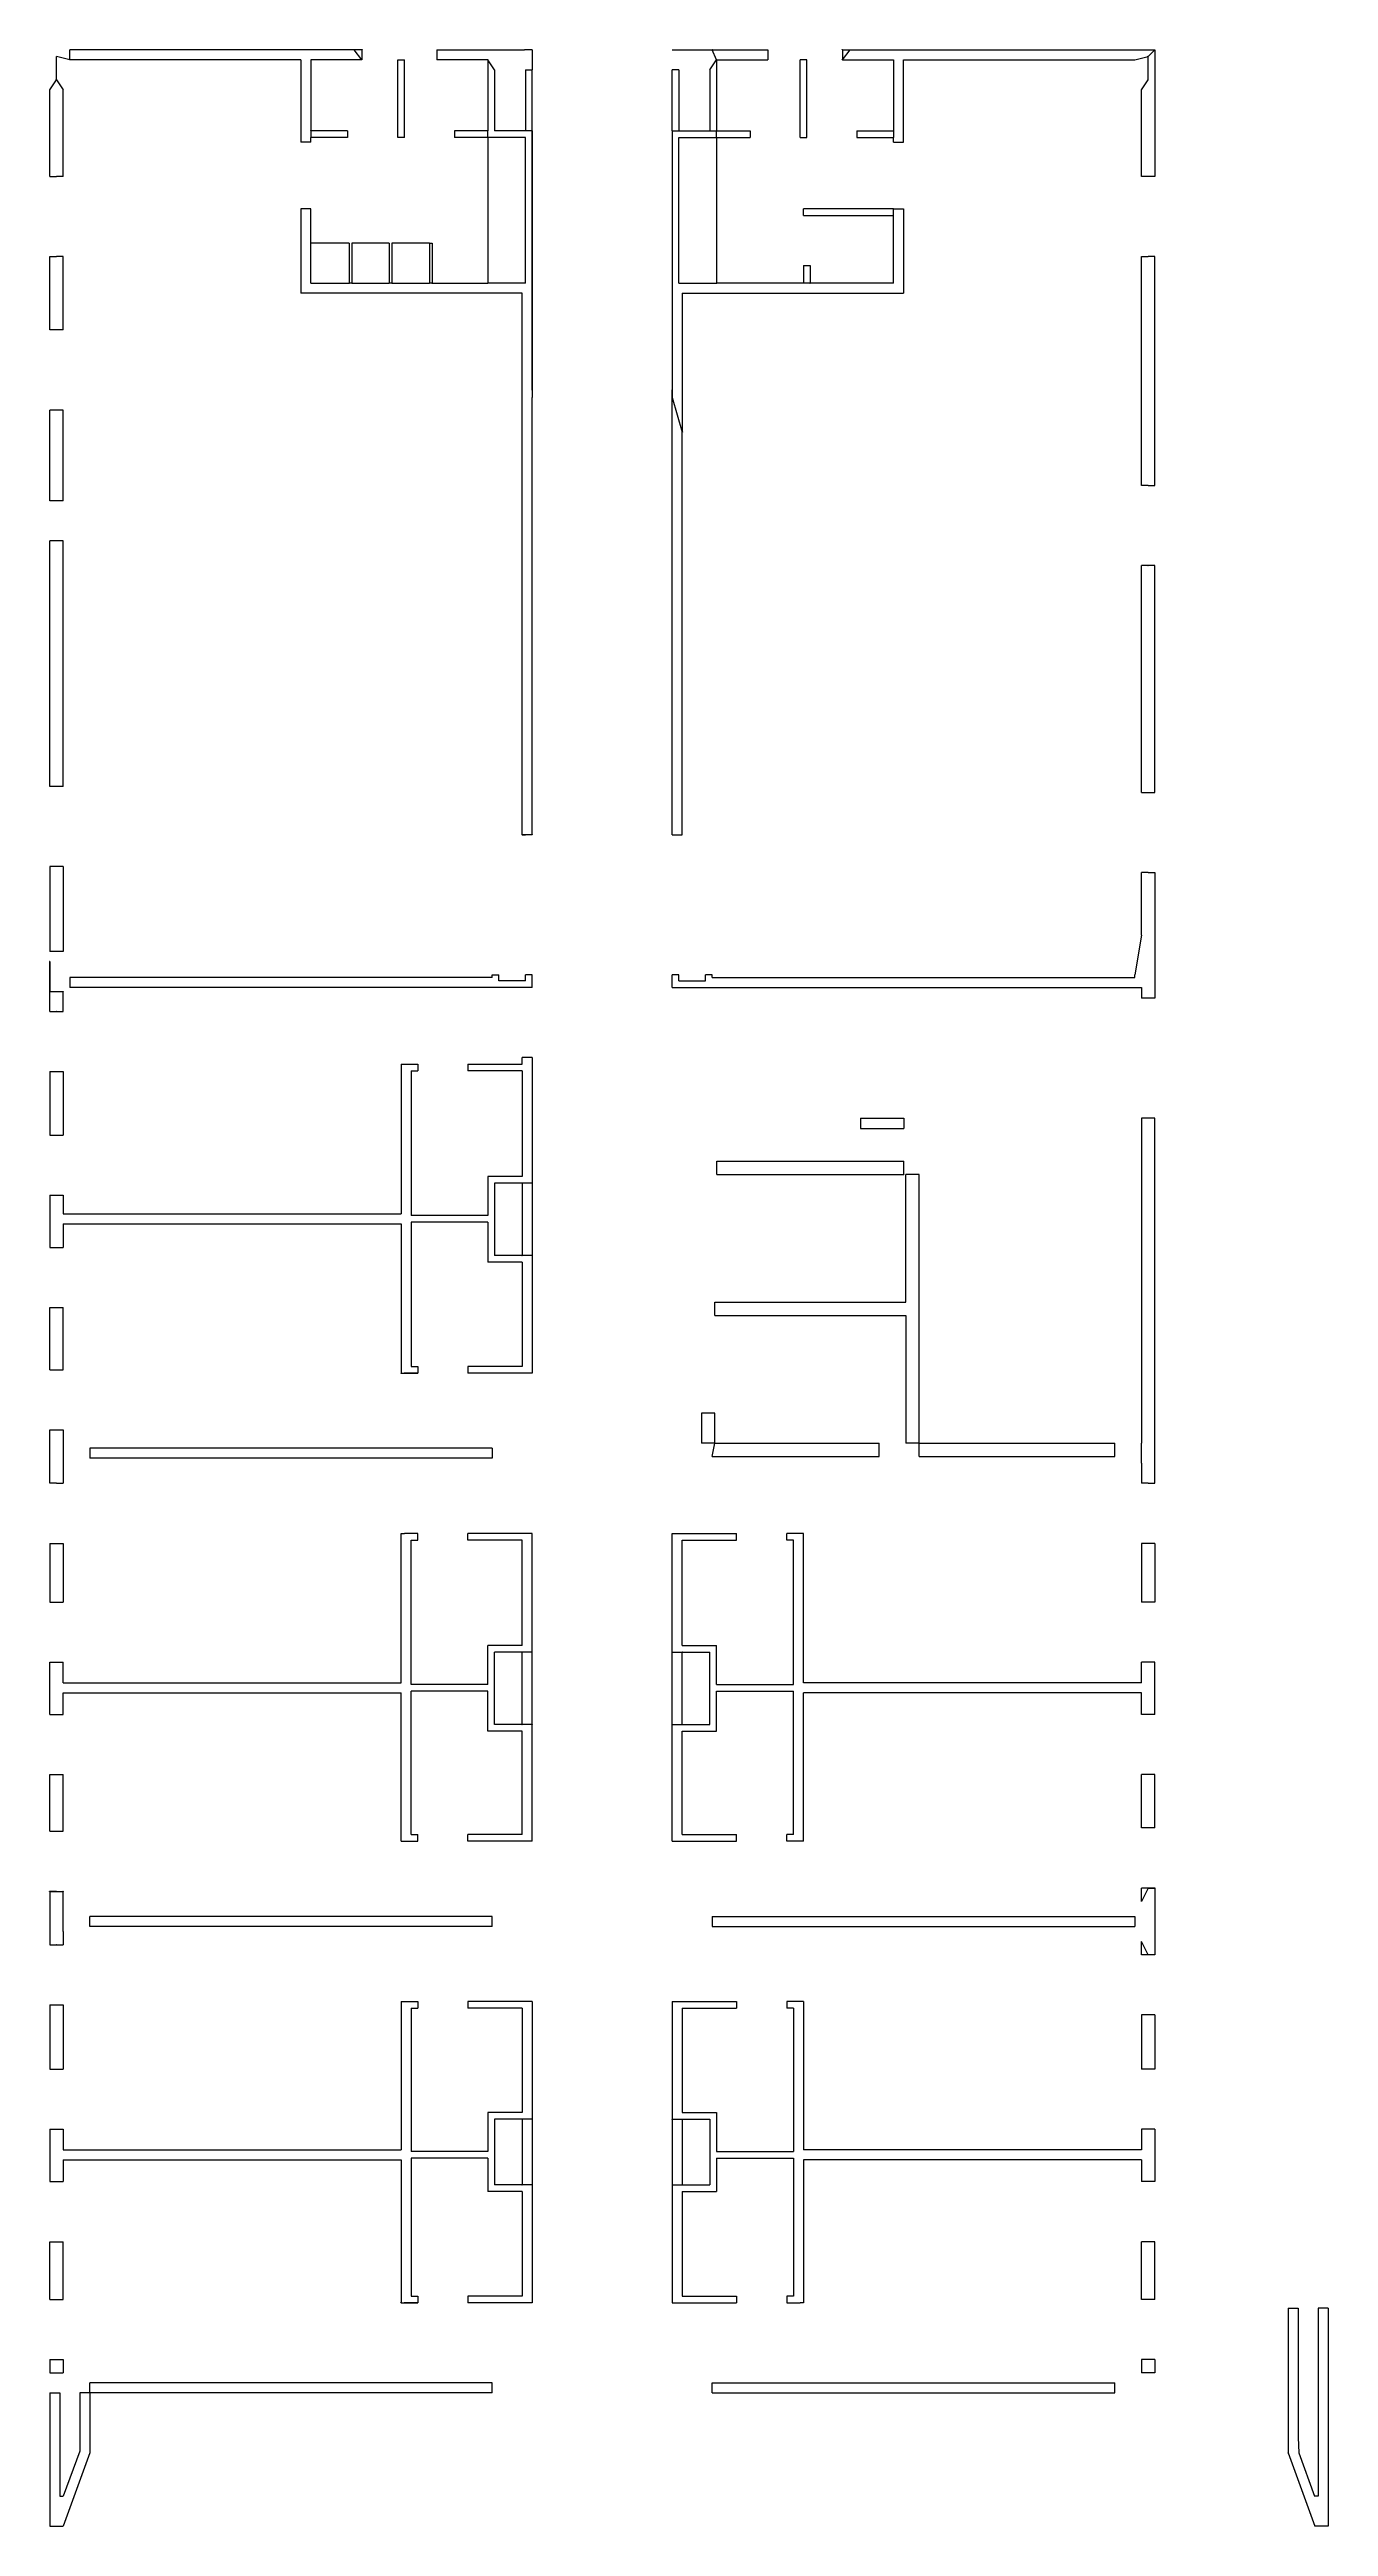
# Model space of a CAD drawing. Header units: metres. Extents: x 7978 to 27144, y 8157 to 45277.
import ezdxf

# ---------------------------------------------------------------- set-up
doc = ezdxf.new("R2010")
doc.units = ezdxf.units.M
doc.layers.add('WALL_DEBUG', color=7, linetype='Continuous')

msp = doc.modelspace()

# ---------------------------------------------------------------- linework, layer by layer
at = {"layer": 'debug', "color": 2}
for centre in [(8280, 45125), (8280, 45125), (8280, 45125), (8280, 45125), (12660, 45275), (14545, 45125), (15210, 44975), (17975, 45125), (17975, 45125), (17975, 45125), (19860, 45275), (19860, 45125), (19860, 45125), (19860, 45125), (24440, 45175), (24440, 45175), (24440, 45175), (24440, 45175), (8080, 44825), (8080, 44825), (8080, 44825), (8080, 44825), (11895, 44060), (14545, 43960), (14545, 43960), (14545, 43960), (14545, 43960), (15110, 44060), (17310, 44060), (17410, 44060), (17975, 44060), (20625, 44060), (20625, 42790), (11895, 42375), (11895, 42375), (11895, 42375), (11895, 42375), (13670, 42375), (12470, 41775), (12470, 41775), (12470, 41775), (12510, 41775), (13110, 41775), (13110, 41775), (13110, 41775), (13110, 41775), (13710, 41775), (17975, 41775), (19375, 41775), (17460, 39545), (17460, 39545), (17460, 39545), (17460, 39545), (24440, 38745), (15060, 33510), (15060, 33510), (15060, 33510), (15210, 33510), (7980, 31610), (24340, 31220), (8180, 31160), (15060, 28290), (15210, 28290), (20780, 28420), (15060, 27205), (13245, 25440), (8080, 24590), (17950, 24390), (17950, 24390), (17950, 24390), (17950, 24390), (21010, 24390), (21010, 24390), (21010, 24390), (21010, 24390), (15060, 21260), (17460, 21260), (15060, 20175), (15210, 20175), (17310, 20175), (17460, 20175), (7980, 17675), (8180, 17675), (8180, 17675), (8180, 17675), (24440, 17725), (24540, 17725), (24540, 17725), (24540, 17725), (8080, 16875), (8180, 16875), (8180, 16875), (8180, 16875), (24440, 16725), (24440, 16725), (24440, 16725), (24440, 16725), (15060, 14260), (15210, 14260), (17310, 14260), (17460, 14260), (15060, 13275), (17460, 13275), (13245, 11510), (8580, 10160), (8580, 10160), (8580, 10160), (8580, 10160), (26540, 9260)]:
    msp.add_circle(centre, 2, dxfattribs=at)
at = {"layer": 'debug', "color": 4}
for centre in [(12545, 45275), (17910, 45275), (19975, 45275), (15110, 42260), (15110, 42260), (15210, 40175), (17310, 40175), (17310, 40175), (17310, 40060), (24440, 37545), (24440, 37545), (15110, 33510), (7980, 31160), (8080, 30860), (8080, 30860), (13295, 25440), (19225, 23040), (19225, 23040), (8080, 17675), (24440, 17725), (8080, 16875), (13295, 11510)]:
    msp.add_circle(centre, 1, dxfattribs=at)
at = {"layer": 'WALL_DEBUG'}
for p, q in [((8080, 44825), (8080, 45175)), ((8280, 45125), (8080, 45175)), ((8080, 44825), (8080, 45175)), ((8280, 45125), (8080, 45175)), ((8080, 44825), (8080, 45175)), ((8280, 45125), (8080, 45175)), ((8080, 44825), (8080, 45175)), ((8280, 45125), (8080, 45175)), ((8080, 44825), (8080, 45175)), ((12660, 45275), (8280, 45275)), ((8280, 45125), (8280, 45275)), ((12660, 45275), (8280, 45275)), ((8280, 45125), (8280, 45275)), ((12660, 45275), (8280, 45275)), ((8280, 45125), (8280, 45275)), ((12660, 45275), (8280, 45275)), ((8280, 45125), (8280, 45275)), ((12660, 45275), (8280, 45275)), ((11745, 45125), (8280, 45125)), ((11745, 45125), (8280, 45125)), ((11745, 45125), (8280, 45125)), ((11745, 45125), (8280, 45125)), ((11745, 45125), (8280, 45125)), ((11745, 45125), (11745, 43890)), ((11745, 45125), (11745, 43890)), ((11745, 45125), (11745, 43890)), ((11745, 45125), (11745, 43890)), ((11745, 45125), (11745, 43890)), ((12660, 45125), (11895, 45125)), ((11895, 45125), (11895, 44060)), ((12660, 45125), (11895, 45125)), ((11895, 45125), (11895, 44060)), ((12660, 45125), (11895, 45125)), ((11895, 45125), (11895, 44060)), ((12660, 45125), (11895, 45125)), ((11895, 45125), (11895, 44060)), ((12660, 45125), (11895, 45125)), ((11895, 45125), (11895, 44060)), ((12660, 45275), (12545, 45275)), ((12660, 45275), (12545, 45275)), ((12660, 45125), (12545, 45275)), ((12660, 45275), (12545, 45275)), ((12660, 45125), (12545, 45275)), ((12660, 45275), (12545, 45275)), ((12660, 45125), (12545, 45275)), ((12660, 45275), (12545, 45275)), ((12660, 45125), (12545, 45275)), ((12660, 45275), (12660, 45125)), ((13195, 43960), (13195, 45125)), ((13195, 43960), (13195, 45125)), ((13195, 45125), (13295, 45125)), ((13195, 43960), (13195, 45125)), ((13195, 45125), (13295, 45125)), ((13195, 43960), (13195, 45125)), ((13195, 45125), (13295, 45125)), ((13195, 43960), (13195, 45125)), ((13195, 45125), (13295, 45125)), ((13295, 43960), (13295, 45125)), ((13295, 43960), (13295, 45125)), ((13295, 43960), (13295, 45125)), ((13295, 43960), (13295, 45125)), ((13295, 43960), (13295, 45125)), ((13780, 45275), (13780, 45125)), ((13780, 45275), (15095, 45275)), ((13780, 45275), (13780, 45125)), ((13780, 45275), (15095, 45275)), ((13780, 45275), (13780, 45125)), ((13780, 45275), (15095, 45275)), ((13780, 45275), (13780, 45125)), ((13780, 45275), (15095, 45275)), ((13780, 45275), (13780, 45125)), ((13780, 45275), (15095, 45275)), ((14545, 45125), (13780, 45125)), ((14545, 45125), (13780, 45125)), ((14545, 45125), (13780, 45125)), ((14545, 45125), (13780, 45125)), ((14545, 45125), (13780, 45125)), ((14545, 45125), (14545, 44060)), ((14645, 44975), (14545, 45125)), ((14645, 44975), (14545, 45125)), ((14645, 44975), (14545, 45125)), ((14645, 44975), (14545, 45125)), ((14645, 44975), (14645, 44060)), ((14645, 44975), (14645, 44060)), ((14645, 44975), (14645, 44060)), ((14645, 44975), (14645, 44060)), ((14645, 44975), (14645, 44060)), ((15210, 45275), (15095, 45275)), ((15210, 45275), (15095, 45275)), ((15210, 45275), (15095, 45275)), ((15210, 45275), (15095, 45275)), ((15210, 45275), (15095, 45275)), ((15110, 44975), (15110, 44060)), ((15110, 44975), (15110, 44060)), ((15110, 44975), (15210, 44975)), ((15110, 44975), (15110, 44060)), ((15110, 44975), (15210, 44975)), ((15110, 44975), (15110, 44060)), ((15110, 44975), (15210, 44975)), ((15110, 44975), (15110, 44060)), ((15110, 44975), (15210, 44975)), ((15210, 45275), (15210, 44975)), ((15210, 45275), (15210, 44975)), ((15210, 45275), (15210, 44975)), ((15210, 45275), (15210, 44975)), ((15210, 44060), (15210, 44975)), ((17310, 45275), (17910, 45275)), ((17310, 45275), (18740, 45275)), ((17310, 45275), (17910, 45275)), ((17310, 45275), (18740, 45275)), ((17310, 45275), (17910, 45275)), ((17310, 45275), (18740, 45275)), ((17310, 45275), (17910, 45275)), ((17310, 45275), (18740, 45275)), ((17310, 45275), (17910, 45275)), ((17310, 45275), (18740, 45275)), ((17310, 44060), (17310, 44975)), ((17310, 44060), (17310, 44975)), ((17410, 44975), (17310, 44975)), ((17310, 44060), (17310, 44975)), ((17410, 44975), (17310, 44975)), ((17310, 44060), (17310, 44975)), ((17410, 44975), (17310, 44975)), ((17310, 44060), (17310, 44975)), ((17410, 44975), (17310, 44975)), ((17410, 44975), (17410, 44060)), ((17410, 44975), (17410, 44060)), ((17410, 44975), (17410, 44060)), ((17410, 44975), (17410, 44060)), ((17410, 44975), (17410, 44060)), ((17875, 44975), (17975, 45125)), ((17875, 44975), (17975, 45125)), ((17875, 44975), (17975, 45125)), ((17875, 44975), (17975, 45125)), ((17875, 44975), (17875, 44060)), ((17875, 44975), (17875, 44060)), ((17875, 44975), (17875, 44060)), ((17875, 44975), (17875, 44060)), ((17875, 44975), (17875, 44060)), ((17975, 45125), (17910, 45275)), ((17975, 45125), (17910, 45275)), ((17975, 45125), (17910, 45275)), ((17975, 45125), (17910, 45275)), ((17975, 45125), (18740, 45125)), ((17975, 45125), (17975, 44060)), ((17975, 45125), (18740, 45125)), ((17975, 45125), (18740, 45125)), ((17975, 45125), (18740, 45125)), ((17975, 45125), (18740, 45125)), ((18740, 45275), (18740, 45125)), ((18740, 45275), (18740, 45125)), ((18740, 45275), (18740, 45125)), ((18740, 45275), (18740, 45125)), ((18740, 45275), (18740, 45125)), ((19225, 43960), (19225, 45125)), ((19225, 43960), (19225, 45125)), ((19325, 45125), (19225, 45125)), ((19225, 43960), (19225, 45125)), ((19325, 45125), (19225, 45125)), ((19225, 43960), (19225, 45125)), ((19325, 45125), (19225, 45125)), ((19225, 43960), (19225, 45125)), ((19325, 45125), (19225, 45125)), ((19325, 43960), (19325, 45125)), ((19325, 43960), (19325, 45125)), ((19325, 43960), (19325, 45125)), ((19325, 43960), (19325, 45125)), ((19325, 43960), (19325, 45125)), ((19860, 45275), (19860, 45125)), ((19860, 45275), (19975, 45275)), ((19860, 45275), (24540, 45275)), ((19860, 45275), (19975, 45275)), ((19860, 45125), (19975, 45275)), ((19860, 45275), (19975, 45275)), ((19860, 45275), (19860, 45125)), ((19860, 45125), (19975, 45275)), ((19860, 45275), (19975, 45275)), ((19860, 45275), (19860, 45125)), ((19860, 45125), (19975, 45275)), ((19860, 45275), (19975, 45275)), ((19860, 45275), (19860, 45125)), ((19860, 45125), (19975, 45275)), ((19860, 45125), (20625, 45125)), ((19860, 45125), (20625, 45125)), ((19860, 45125), (20625, 45125)), ((19860, 45125), (20625, 45125)), ((19860, 45125), (20625, 45125)), ((20625, 45125), (20625, 44060)), ((20625, 45125), (20625, 44060)), ((20625, 45125), (20625, 44060)), ((20625, 45125), (20625, 44060)), ((20625, 45125), (20625, 44060)), ((20775, 43890), (20775, 45125)), ((20775, 45125), (24240, 45125)), ((20775, 43890), (20775, 45125)), ((20775, 45125), (24240, 45125)), ((20775, 43890), (20775, 45125)), ((20775, 45125), (24240, 45125)), ((20775, 43890), (20775, 45125)), ((20775, 45125), (24240, 45125)), ((20775, 43890), (20775, 45125)), ((20775, 45125), (24240, 45125)), ((24240, 45125), (24440, 45175)), ((24240, 45125), (24440, 45175)), ((24240, 45125), (24440, 45175)), ((24240, 45125), (24440, 45175)), ((24540, 45275), (24440, 45175)), ((24540, 45275), (24440, 45175)), ((24540, 45275), (24440, 45175)), ((24540, 45275), (24440, 45175)), ((24440, 44825), (24440, 45175)), ((24440, 44825), (24440, 45175)), ((24440, 44825), (24440, 45175)), ((24440, 44825), (24440, 45175)), ((24440, 44825), (24440, 45175)), ((24540, 45275), (24540, 43375)), ((24540, 45275), (24540, 43375)), ((24540, 45275), (24540, 43375)), ((24540, 45275), (24540, 43375)), ((24540, 45275), (24540, 43375)), ((7980, 44675), (8080, 44825)), ((7980, 44675), (8080, 44825)), ((7980, 44675), (8080, 44825)), ((7980, 44675), (8080, 44825)), ((7980, 43375), (7980, 44675)), ((7980, 43375), (7980, 44675)), ((7980, 43375), (7980, 44675)), ((7980, 43375), (7980, 44675)), ((7980, 43375), (7980, 44675)), ((8080, 44825), (8180, 44675)), ((8080, 44825), (8180, 44675)), ((8080, 44825), (8180, 44675)), ((8080, 44825), (8180, 44675)), ((8180, 43375), (8180, 44675)), ((8180, 43375), (8180, 44675)), ((8180, 43375), (8180, 44675)), ((8180, 43375), (8180, 44675)), ((8180, 43375), (8180, 44675)), ((24340, 44675), (24440, 44825)), ((24340, 44675), (24440, 44825)), ((24340, 44675), (24440, 44825)), ((24340, 44675), (24440, 44825)), ((24340, 43375), (24340, 44675)), ((24340, 43375), (24340, 44675)), ((24340, 43375), (24340, 44675)), ((24340, 43375), (24340, 44675)), ((24340, 43375), (24340, 44675)), ((11895, 43890), (11745, 43890)), ((11895, 43890), (11745, 43890)), ((11895, 43890), (11745, 43890)), ((11895, 43890), (11745, 43890)), ((11895, 43890), (11745, 43890)), ((12445, 44060), (11895, 44060)), ((11895, 44060), (11895, 43960)), ((12445, 44060), (11895, 44060)), ((12445, 44060), (11895, 44060)), ((12445, 44060), (11895, 44060)), ((12445, 44060), (11895, 44060)), ((11895, 43890), (11895, 43960)), ((12445, 43960), (11895, 43960)), ((11895, 43890), (11895, 43960)), ((12445, 43960), (11895, 43960)), ((11895, 43890), (11895, 43960)), ((12445, 43960), (11895, 43960)), ((11895, 43890), (11895, 43960)), ((12445, 43960), (11895, 43960)), ((11895, 43890), (11895, 43960)), ((12445, 43960), (11895, 43960)), ((12445, 44060), (12445, 43960)), ((12445, 44060), (12445, 43960)), ((12445, 44060), (12445, 43960)), ((12445, 44060), (12445, 43960)), ((12445, 44060), (12445, 43960)), ((13295, 43960), (13195, 43960)), ((13295, 43960), (13195, 43960)), ((13295, 43960), (13195, 43960)), ((13295, 43960), (13195, 43960)), ((13295, 43960), (13195, 43960)), ((14545, 44060), (14045, 44060)), ((14545, 44060), (14045, 44060)), ((14045, 44060), (14045, 43960)), ((14545, 44060), (14045, 44060)), ((14045, 44060), (14045, 43960)), ((14545, 44060), (14045, 44060)), ((14045, 44060), (14045, 43960)), ((14545, 44060), (14045, 44060)), ((14045, 44060), (14045, 43960)), ((14545, 43960), (14045, 43960)), ((14545, 43960), (14045, 43960)), ((14545, 43960), (14045, 43960)), ((14545, 43960), (14045, 43960)), ((14545, 43960), (14045, 43960)), ((14545, 43960), (14545, 44060)), ((14545, 43960), (14545, 44060)), ((14545, 43960), (14545, 44060)), ((14545, 43960), (14545, 44060)), ((14545, 43960), (14545, 44060)), ((15110, 43960), (14545, 43960)), ((14545, 43960), (14545, 41775)), ((15110, 43960), (14545, 43960)), ((14545, 43960), (14545, 41775)), ((15110, 43960), (14545, 43960)), ((14545, 43960), (14545, 41775)), ((15110, 43960), (14545, 43960)), ((14545, 43960), (14545, 41775)), ((15110, 43960), (14545, 43960)), ((14545, 43960), (14545, 41775)), ((15110, 44060), (14645, 44060)), ((15110, 44060), (14645, 44060)), ((15110, 44060), (14645, 44060)), ((15110, 44060), (14645, 44060)), ((15110, 44060), (14645, 44060)), ((15210, 44060), (15110, 44060)), ((15110, 41775), (15110, 43960)), ((15110, 41775), (15110, 43960)), ((15110, 41775), (15110, 43960)), ((15110, 41775), (15110, 43960)), ((15110, 41775), (15110, 43960)), ((15210, 40175), (15210, 44060)), ((15210, 44060), (15210, 40060)), ((15210, 40175), (15210, 44060)), ((15210, 44060), (15210, 40060)), ((15210, 40175), (15210, 44060)), ((15210, 44060), (15210, 40060)), ((15210, 40175), (15210, 44060)), ((15210, 44060), (15210, 40060)), ((15210, 40175), (15210, 44060)), ((15210, 44060), (15210, 40060)), ((17310, 44060), (17410, 44060)), ((17310, 44060), (17310, 40060)), ((17310, 44060), (17410, 44060)), ((17310, 44060), (17410, 44060)), ((17310, 44060), (17410, 44060)), ((17410, 44060), (17875, 44060)), ((17410, 44060), (17875, 44060)), ((17410, 41775), (17410, 43960)), ((17410, 43960), (17975, 43960)), ((17410, 41775), (17410, 43960)), ((17410, 43960), (17975, 43960)), ((17410, 41775), (17410, 43960)), ((17410, 43960), (17975, 43960)), ((17410, 41775), (17410, 43960)), ((17410, 43960), (17975, 43960)), ((17410, 41775), (17410, 43960)), ((17410, 43960), (17975, 43960)), ((17875, 44060), (17975, 44060)), ((17875, 44060), (17975, 44060)), ((17875, 44060), (17975, 44060)), ((17975, 43960), (17975, 44060)), ((17975, 44060), (18475, 44060)), ((17975, 44060), (18475, 44060)), ((17975, 44060), (18475, 44060)), ((17975, 44060), (18475, 44060)), ((17975, 44060), (18475, 44060)), ((17975, 43960), (17975, 41775)), ((17975, 43960), (18475, 43960)), ((17975, 43960), (18475, 43960)), ((17975, 43960), (18475, 43960)), ((17975, 43960), (18475, 43960)), ((17975, 43960), (18475, 43960)), ((18475, 44060), (18475, 43960)), ((18475, 44060), (18475, 43960)), ((18475, 44060), (18475, 43960)), ((18475, 44060), (18475, 43960)), ((18475, 44060), (18475, 43960)), ((19225, 43960), (19325, 43960)), ((19225, 43960), (19325, 43960)), ((19225, 43960), (19325, 43960)), ((19225, 43960), (19325, 43960)), ((19225, 43960), (19325, 43960)), ((20075, 44060), (20625, 44060)), ((20075, 44060), (20075, 43960)), ((20075, 44060), (20625, 44060)), ((20075, 44060), (20075, 43960)), ((20075, 44060), (20625, 44060)), ((20075, 44060), (20075, 43960)), ((20075, 44060), (20625, 44060)), ((20075, 44060), (20075, 43960)), ((20075, 44060), (20625, 44060)), ((20075, 44060), (20075, 43960)), ((20075, 43960), (20625, 43960)), ((20075, 43960), (20625, 43960)), ((20075, 43960), (20625, 43960)), ((20075, 43960), (20625, 43960)), ((20075, 43960), (20625, 43960)), ((20625, 44060), (20625, 43960)), ((20625, 43890), (20625, 43960)), ((20625, 43890), (20625, 43960)), ((20625, 43890), (20625, 43960)), ((20625, 43890), (20625, 43960)), ((20625, 43890), (20625, 43960)), ((20625, 43890), (20775, 43890)), ((20625, 43890), (20775, 43890)), ((20625, 43890), (20775, 43890)), ((20625, 43890), (20775, 43890)), ((20625, 43890), (20775, 43890)), ((7980, 43375), (8080, 43375)), ((7980, 43375), (8080, 43375)), ((7980, 43375), (8080, 43375)), ((7980, 43375), (8080, 43375)), ((7980, 43375), (8080, 43375)), ((8180, 43375), (8080, 43375)), ((8180, 43375), (8080, 43375)), ((8180, 43375), (8080, 43375)), ((8180, 43375), (8080, 43375)), ((8180, 43375), (8080, 43375)), ((24540, 43375), (24340, 43375)), ((24540, 43375), (24340, 43375)), ((24540, 43375), (24340, 43375)), ((24540, 43375), (24340, 43375)), ((24540, 43375), (24340, 43375)), ((11895, 42890), (11745, 42890)), ((11745, 42890), (11745, 41625)), ((11895, 42890), (11745, 42890)), ((11745, 42890), (11745, 41625)), ((11895, 42890), (11745, 42890)), ((11745, 42890), (11745, 41625)), ((11895, 42890), (11745, 42890)), ((11745, 42890), (11745, 41625)), ((11895, 42890), (11745, 42890)), ((11745, 42890), (11745, 41625)), ((11895, 42375), (11895, 42890)), ((11895, 42375), (11895, 42890)), ((11895, 42375), (11895, 42890)), ((11895, 42375), (11895, 42890)), ((11895, 42375), (11895, 42890)), ((19275, 42790), (19275, 42890)), ((20625, 42890), (19275, 42890)), ((19275, 42790), (19275, 42890)), ((20625, 42890), (19275, 42890)), ((19275, 42790), (19275, 42890)), ((20625, 42890), (19275, 42890)), ((19275, 42790), (19275, 42890)), ((20625, 42890), (19275, 42890)), ((19275, 42790), (19275, 42890)), ((20625, 42890), (19275, 42890)), ((19275, 42790), (20625, 42790)), ((19275, 42790), (20625, 42790)), ((19275, 42790), (20625, 42790)), ((19275, 42790), (20625, 42790)), ((19275, 42790), (20625, 42790)), ((20625, 42790), (20625, 42890)), ((20625, 42890), (20775, 42890)), ((20625, 42890), (20775, 42890)), ((20625, 42890), (20775, 42890)), ((20625, 42890), (20775, 42890)), ((20625, 42890), (20775, 42890)), ((20625, 41775), (20625, 42790)), ((20625, 41775), (20625, 42790)), ((20625, 41775), (20625, 42790)), ((20625, 41775), (20625, 42790)), ((20625, 41775), (20625, 42790)), ((20775, 42890), (20775, 41625)), ((20775, 42890), (20775, 41625)), ((20775, 42890), (20775, 41625)), ((20775, 42890), (20775, 41625)), ((20775, 42890), (20775, 41625)), ((11895, 41775), (11895, 42375)), ((12470, 42375), (11895, 42375)), ((11895, 41775), (11895, 42375)), ((12470, 42375), (11895, 42375)), ((11895, 41775), (11895, 42375)), ((12470, 42375), (11895, 42375)), ((11895, 41775), (11895, 42375)), ((12470, 42375), (11895, 42375)), ((11895, 41775), (11895, 42375)), ((12470, 42375), (11895, 42375)), ((12470, 42375), (12470, 41775)), ((12470, 42375), (12470, 41775)), ((12470, 42375), (12470, 41775)), ((12470, 42375), (12470, 41775)), ((12470, 42375), (12470, 41775)), ((13070, 42375), (12510, 42375)), ((12510, 42375), (12510, 41775)), ((13070, 42375), (12510, 42375)), ((12510, 42375), (12510, 41775)), ((13070, 42375), (12510, 42375)), ((12510, 42375), (12510, 41775)), ((13070, 42375), (12510, 42375)), ((12510, 42375), (12510, 41775)), ((13070, 42375), (12510, 42375)), ((12510, 42375), (12510, 41775)), ((13070, 42375), (13070, 41775)), ((13070, 42375), (13070, 41775)), ((13070, 42375), (13070, 41775)), ((13070, 42375), (13070, 41775)), ((13070, 42375), (13070, 41775)), ((13670, 42375), (13110, 42375)), ((13110, 42375), (13110, 41775)), ((13670, 42375), (13110, 42375)), ((13110, 42375), (13110, 41775)), ((13670, 42375), (13110, 42375)), ((13110, 42375), (13110, 41775)), ((13670, 42375), (13110, 42375)), ((13110, 42375), (13110, 41775)), ((13670, 42375), (13110, 42375)), ((13110, 42375), (13110, 41775)), ((13670, 42375), (13670, 41775)), ((13670, 42375), (13710, 42375)), ((13670, 42375), (13710, 42375)), ((13670, 42375), (13710, 42375)), ((13670, 42375), (13710, 42375)), ((13710, 42375), (13710, 41775)), ((13710, 42375), (13710, 41775)), ((13710, 42375), (13710, 41775)), ((13710, 42375), (13710, 41775)), ((13710, 42375), (13710, 41775)), ((7980, 41075), (7980, 42175)), ((7980, 42175), (8080, 42175)), ((7980, 41075), (7980, 42175)), ((7980, 42175), (8080, 42175)), ((7980, 41075), (7980, 42175)), ((7980, 42175), (8080, 42175)), ((7980, 41075), (7980, 42175)), ((7980, 42175), (8080, 42175)), ((7980, 41075), (7980, 42175)), ((7980, 42175), (8080, 42175)), ((8180, 42175), (8080, 42175)), ((8180, 42175), (8080, 42175)), ((8180, 42175), (8080, 42175)), ((8180, 42175), (8080, 42175)), ((8180, 42175), (8080, 42175)), ((8180, 41075), (8180, 42175)), ((8180, 41075), (8180, 42175)), ((8180, 41075), (8180, 42175)), ((8180, 41075), (8180, 42175)), ((8180, 41075), (8180, 42175)), ((19275, 42040), (19375, 42040)), ((19275, 42040), (19275, 41775)), ((19275, 42040), (19375, 42040)), ((19275, 42040), (19275, 41775)), ((19275, 42040), (19375, 42040)), ((19275, 42040), (19275, 41775)), ((19275, 42040), (19375, 42040)), ((19275, 42040), (19275, 41775)), ((19275, 42040), (19375, 42040)), ((19275, 42040), (19275, 41775)), ((19375, 42040), (19375, 41775)), ((19375, 42040), (19375, 41775)), ((19375, 42040), (19375, 41775)), ((19375, 42040), (19375, 41775)), ((19375, 42040), (19375, 41775)), ((24340, 39545), (24340, 42175)), ((24340, 42175), (24440, 42175)), ((24340, 39545), (24340, 42175)), ((24340, 42175), (24440, 42175)), ((24340, 39545), (24340, 42175)), ((24340, 42175), (24440, 42175)), ((24340, 39545), (24340, 42175)), ((24340, 42175), (24440, 42175)), ((24340, 39545), (24340, 42175)), ((24340, 42175), (24440, 42175)), ((24540, 42175), (24440, 42175)), ((24540, 42175), (24440, 42175)), ((24540, 42175), (24440, 42175)), ((24540, 42175), (24440, 42175)), ((24540, 42175), (24440, 42175)), ((24540, 38745), (24540, 42175)), ((24540, 38745), (24540, 42175)), ((24540, 38745), (24540, 42175)), ((24540, 38745), (24540, 42175)), ((24540, 38745), (24540, 42175)), ((15060, 41625), (11745, 41625)), ((15060, 41625), (11745, 41625)), ((15060, 41625), (11745, 41625)), ((15060, 41625), (11745, 41625)), ((15060, 41625), (11745, 41625)), ((11895, 41775), (12470, 41775)), ((11895, 41775), (12470, 41775)), ((11895, 41775), (12470, 41775)), ((11895, 41775), (12470, 41775)), ((11895, 41775), (12470, 41775)), ((12510, 41775), (12470, 41775)), ((12510, 41775), (12470, 41775)), ((12510, 41775), (12470, 41775)), ((12510, 41775), (12470, 41775)), ((12510, 41775), (13070, 41775)), ((13110, 41775), (13070, 41775)), ((13110, 41775), (13070, 41775)), ((13110, 41775), (13070, 41775)), ((13110, 41775), (13070, 41775)), ((13110, 41775), (13070, 41775)), ((13110, 41775), (13670, 41775)), ((13110, 41775), (13670, 41775)), ((13110, 41775), (13670, 41775)), ((13110, 41775), (13670, 41775)), ((13110, 41775), (13670, 41775)), ((13710, 41775), (13670, 41775)), ((13710, 41775), (13670, 41775)), ((13710, 41775), (13670, 41775)), ((13710, 41775), (13670, 41775)), ((13710, 41775), (13670, 41775)), ((13710, 41775), (14545, 41775)), ((15110, 41775), (14545, 41775)), ((15110, 41775), (14545, 41775)), ((15110, 41775), (14545, 41775)), ((15110, 41775), (14545, 41775)), ((15110, 41775), (14545, 41775)), ((15060, 38515), (15060, 41625)), ((15060, 38515), (15060, 41625)), ((15060, 38515), (15060, 41625)), ((15060, 38515), (15060, 41625)), ((15060, 38515), (15060, 41625)), ((17410, 41775), (17975, 41775)), ((17410, 41775), (17975, 41775)), ((17410, 41775), (17975, 41775)), ((17410, 41775), (17975, 41775)), ((17410, 41775), (17975, 41775)), ((17460, 41625), (20775, 41625)), ((17460, 41625), (17460, 39545)), ((17460, 41625), (20775, 41625)), ((17460, 41625), (17460, 39545)), ((17460, 41625), (20775, 41625)), ((17460, 41625), (17460, 39545)), ((17460, 41625), (20775, 41625)), ((17460, 41625), (17460, 39545)), ((17460, 41625), (20775, 41625)), ((17460, 41625), (17460, 39545)), ((19275, 41775), (17975, 41775)), ((19275, 41775), (17975, 41775)), ((19275, 41775), (17975, 41775)), ((19275, 41775), (17975, 41775)), ((19275, 41775), (17975, 41775)), ((19375, 41775), (19275, 41775)), ((20625, 41775), (19375, 41775)), ((20625, 41775), (19375, 41775)), ((20625, 41775), (19375, 41775)), ((20625, 41775), (19375, 41775)), ((20625, 41775), (19375, 41775)), ((8180, 41075), (7980, 41075)), ((8180, 41075), (7980, 41075)), ((8180, 41075), (7980, 41075)), ((8180, 41075), (7980, 41075)), ((8180, 41075), (7980, 41075)), ((15210, 40175), (15210, 40060)), ((15210, 40175), (15210, 40060)), ((15210, 40175), (15210, 40060)), ((15210, 40175), (15210, 40060)), ((17310, 33510), (17310, 40175)), ((17310, 33510), (17310, 40175)), ((17310, 40175), (17310, 40060)), ((17310, 33510), (17310, 40175)), ((17310, 40175), (17310, 40060)), ((17310, 33510), (17310, 40175)), ((17310, 40175), (17310, 40060)), ((17310, 33510), (17310, 40175)), ((17310, 40175), (17310, 40060)), ((8180, 39875), (7980, 39875)), ((7980, 38515), (7980, 39875)), ((8180, 39875), (7980, 39875)), ((7980, 38515), (7980, 39875)), ((8180, 39875), (7980, 39875)), ((7980, 38515), (7980, 39875)), ((8180, 39875), (7980, 39875)), ((7980, 38515), (7980, 39875)), ((8180, 39875), (7980, 39875)), ((7980, 38515), (7980, 39875)), ((8180, 38515), (8180, 39875)), ((8180, 38515), (8180, 39875)), ((8180, 38515), (8180, 39875)), ((8180, 38515), (8180, 39875)), ((8180, 38515), (8180, 39875)), ((15210, 33510), (15210, 40060)), ((17310, 40060), (17460, 39545)), ((17310, 40060), (17460, 39545)), ((17310, 40060), (17460, 39545)), ((17310, 40060), (17460, 39545)), ((17460, 38945), (17460, 39545)), ((17460, 38945), (17460, 39545)), ((17460, 38945), (17460, 39545)), ((17460, 38945), (17460, 39545)), ((24340, 38945), (24340, 39545)), ((24340, 38945), (24340, 39545)), ((24340, 38945), (24340, 39545)), ((24340, 38945), (24340, 39545)), ((17460, 33510), (17460, 38945)), ((17460, 33510), (17460, 38945)), ((17460, 33510), (17460, 38945)), ((17460, 33510), (17460, 38945)), ((17460, 33510), (17460, 38945)), ((24340, 38745), (24340, 38945)), ((24340, 38745), (24340, 38945)), ((24340, 38745), (24340, 38945)), ((24340, 38745), (24340, 38945)), ((24340, 38745), (24340, 38945)), ((24440, 38745), (24340, 38745)), ((24440, 38745), (24340, 38745)), ((24440, 38745), (24340, 38745)), ((24440, 38745), (24340, 38745)), ((24440, 38745), (24340, 38745)), ((24440, 38745), (24540, 38745)), ((24440, 38745), (24540, 38745)), ((24440, 38745), (24540, 38745)), ((24440, 38745), (24540, 38745)), ((24440, 38745), (24540, 38745)), ((8180, 38515), (7980, 38515)), ((8180, 38515), (7980, 38515)), ((8180, 38515), (7980, 38515)), ((8180, 38515), (7980, 38515)), ((15060, 37915), (15060, 38515)), ((15060, 37915), (15060, 38515)), ((15060, 37915), (15060, 38515)), ((15060, 37915), (15060, 38515)), ((7980, 34235), (7980, 37915)), ((7980, 34235), (7980, 37915)), ((8180, 37915), (7980, 37915)), ((7980, 34235), (7980, 37915)), ((8180, 37915), (7980, 37915)), ((7980, 34235), (7980, 37915)), ((8180, 37915), (7980, 37915)), ((7980, 34235), (7980, 37915)), ((8180, 37915), (7980, 37915)), ((8180, 34235), (8180, 37915)), ((8180, 34235), (8180, 37915)), ((8180, 34235), (8180, 37915)), ((8180, 34235), (8180, 37915)), ((8180, 34235), (8180, 37915)), ((15060, 33510), (15060, 37915)), ((15060, 33510), (15060, 37915)), ((15060, 33510), (15060, 37915)), ((15060, 33510), (15060, 37915)), ((15060, 33510), (15060, 37915)), ((24340, 34145), (24340, 37545)), ((24540, 37545), (24340, 37545)), ((24340, 34145), (24340, 37545)), ((24540, 37545), (24340, 37545)), ((24340, 34145), (24340, 37545)), ((24540, 37545), (24340, 37545)), ((24340, 34145), (24340, 37545)), ((24540, 37545), (24340, 37545)), ((24340, 34145), (24340, 37545)), ((24540, 37545), (24340, 37545)), ((24540, 34145), (24540, 37545)), ((24540, 34145), (24540, 37545)), ((24540, 34145), (24540, 37545)), ((24540, 34145), (24540, 37545)), ((24540, 34145), (24540, 37545)), ((8180, 34235), (7980, 34235)), ((8180, 34235), (7980, 34235)), ((8180, 34235), (7980, 34235)), ((8180, 34235), (7980, 34235)), ((8180, 34235), (7980, 34235)), ((24340, 34145), (24540, 34145)), ((24340, 34145), (24540, 34145)), ((24340, 34145), (24540, 34145)), ((24340, 34145), (24540, 34145)), ((24340, 34145), (24540, 34145)), ((15210, 33510), (15060, 33510)), ((15060, 33510), (15110, 33510)), ((15210, 33510), (15060, 33510)), ((15060, 33510), (15110, 33510)), ((15210, 33510), (15060, 33510)), ((15060, 33510), (15110, 33510)), ((15210, 33510), (15060, 33510)), ((15060, 33510), (15110, 33510)), ((15210, 33510), (15110, 33510)), ((15210, 33510), (15110, 33510)), ((15210, 33510), (15110, 33510)), ((15210, 33510), (15110, 33510)), ((15210, 33510), (15110, 33510)), ((17310, 33510), (17460, 33510)), ((17310, 33510), (17460, 33510)), ((17310, 33510), (17460, 33510)), ((17310, 33510), (17460, 33510)), ((17310, 33510), (17460, 33510)), ((8180, 33035), (7980, 33035)), ((7980, 33035), (7980, 31760)), ((8180, 33035), (7980, 33035)), ((7980, 33035), (7980, 31760)), ((8180, 33035), (7980, 33035)), ((7980, 33035), (7980, 31760)), ((8180, 33035), (7980, 33035)), ((7980, 33035), (7980, 31760)), ((8180, 33035), (7980, 33035)), ((7980, 33035), (7980, 31760)), ((8180, 33035), (8180, 31760)), ((8180, 33035), (8180, 31760)), ((8180, 33035), (8180, 31760)), ((8180, 33035), (8180, 31760)), ((8180, 33035), (8180, 31760)), ((24440, 32945), (24340, 32945)), ((24340, 32003), (24340, 32945)), ((24440, 32945), (24340, 32945)), ((24340, 32003), (24340, 32945)), ((24440, 32945), (24340, 32945)), ((24340, 32003), (24340, 32945)), ((24440, 32945), (24340, 32945)), ((24340, 32003), (24340, 32945)), ((24440, 32945), (24340, 32945)), ((24340, 32003), (24340, 32945)), ((24440, 32945), (24540, 32945)), ((24440, 32945), (24540, 32945)), ((24440, 32945), (24540, 32945)), ((24440, 32945), (24540, 32945)), ((24440, 32945), (24540, 32945)), ((24540, 32945), (24540, 31060)), ((24540, 32945), (24540, 31060)), ((24540, 32945), (24540, 31060)), ((24540, 32945), (24540, 31060)), ((24540, 32945), (24540, 31060)), ((24340, 32003), (24240, 31410)), ((24340, 32003), (24240, 31410)), ((24340, 32003), (24240, 31410)), ((24340, 32003), (24240, 31410)), ((8180, 31760), (7980, 31760)), ((8180, 31760), (7980, 31760)), ((8180, 31760), (7980, 31760)), ((8180, 31760), (7980, 31760)), ((7980, 30860), (7980, 31610)), ((7980, 31610), (7980, 31160)), ((7980, 30860), (7980, 31610)), ((7980, 31610), (7980, 31160)), ((7980, 30860), (7980, 31610)), ((7980, 31610), (7980, 31160)), ((7980, 30860), (7980, 31610)), ((7980, 31610), (7980, 31160)), ((7980, 30860), (7980, 31610)), ((7980, 31610), (7980, 31160)), ((14610, 31370), (8280, 31370)), ((14610, 31370), (8280, 31370)), ((8280, 31370), (8280, 31220)), ((14610, 31370), (8280, 31370)), ((8280, 31370), (8280, 31220)), ((14610, 31370), (8280, 31370)), ((8280, 31370), (8280, 31220)), ((14610, 31370), (8280, 31370)), ((8280, 31370), (8280, 31220)), ((15210, 31220), (8280, 31220)), ((15210, 31220), (8280, 31220)), ((15210, 31220), (8280, 31220)), ((15210, 31220), (8280, 31220)), ((15210, 31220), (8280, 31220)), ((14610, 31370), (14610, 31410)), ((14610, 31370), (14610, 31410)), ((14610, 31410), (14710, 31410)), ((14610, 31370), (14610, 31410)), ((14610, 31410), (14710, 31410)), ((14610, 31370), (14610, 31410)), ((14610, 31410), (14710, 31410)), ((14610, 31370), (14610, 31410)), ((14610, 31410), (14710, 31410)), ((14710, 31320), (14710, 31410)), ((14710, 31320), (14710, 31410)), ((14710, 31320), (14710, 31410)), ((14710, 31320), (14710, 31410)), ((14710, 31320), (14710, 31410)), ((15110, 31320), (14710, 31320)), ((15110, 31320), (14710, 31320)), ((15110, 31320), (14710, 31320)), ((15110, 31320), (14710, 31320)), ((15110, 31320), (14710, 31320)), ((15110, 31320), (15110, 31410)), ((15110, 31320), (15110, 31410)), ((15210, 31410), (15110, 31410)), ((15110, 31320), (15110, 31410)), ((15210, 31410), (15110, 31410)), ((15110, 31320), (15110, 31410)), ((15210, 31410), (15110, 31410)), ((15110, 31320), (15110, 31410)), ((15210, 31410), (15110, 31410)), ((15210, 31220), (15210, 31410)), ((15210, 31220), (15210, 31410)), ((15210, 31220), (15210, 31410)), ((15210, 31220), (15210, 31410)), ((15210, 31220), (15210, 31410)), ((17310, 31220), (17310, 31410)), ((17410, 31410), (17310, 31410)), ((17310, 31220), (17310, 31410)), ((17410, 31410), (17310, 31410)), ((17310, 31220), (17310, 31410)), ((17410, 31410), (17310, 31410)), ((17310, 31220), (17310, 31410)), ((17410, 31410), (17310, 31410)), ((17310, 31220), (17310, 31410)), ((17310, 31220), (24340, 31220)), ((17310, 31220), (24340, 31220)), ((17310, 31220), (24340, 31220)), ((17310, 31220), (24340, 31220)), ((17310, 31220), (24340, 31220)), ((17410, 31320), (17410, 31410)), ((17410, 31320), (17410, 31410)), ((17410, 31320), (17410, 31410)), ((17410, 31320), (17410, 31410)), ((17410, 31320), (17410, 31410)), ((17410, 31320), (17810, 31320)), ((17410, 31320), (17810, 31320)), ((17410, 31320), (17810, 31320)), ((17410, 31320), (17810, 31320)), ((17410, 31320), (17810, 31320)), ((17810, 31320), (17810, 31410)), ((17810, 31320), (17810, 31410)), ((17910, 31410), (17810, 31410)), ((17810, 31320), (17810, 31410)), ((17910, 31410), (17810, 31410)), ((17810, 31320), (17810, 31410)), ((17910, 31410), (17810, 31410)), ((17810, 31320), (17810, 31410)), ((17910, 31410), (17810, 31410)), ((17910, 31370), (17910, 31410)), ((17910, 31370), (17910, 31410)), ((17910, 31370), (17910, 31410)), ((17910, 31370), (17910, 31410)), ((17910, 31370), (17910, 31410)), ((17910, 31370), (24240, 31370)), ((17910, 31370), (24240, 31370)), ((17910, 31370), (24240, 31370)), ((17910, 31370), (24240, 31370)), ((17910, 31370), (24240, 31370)), ((24240, 31370), (24240, 31410)), ((24240, 31370), (24240, 31410)), ((24240, 31370), (24240, 31410)), ((24240, 31370), (24240, 31410)), ((24240, 31370), (24240, 31410)), ((24340, 31220), (24340, 31060)), ((24340, 31220), (24340, 31060)), ((24340, 31220), (24340, 31060)), ((24340, 31220), (24340, 31060)), ((24340, 31220), (24340, 31060)), ((7980, 31160), (8180, 31160)), ((7980, 31160), (8180, 31160)), ((7980, 31160), (8180, 31160)), ((7980, 31160), (8180, 31160)), ((7980, 30860), (8180, 30860)), ((7980, 30860), (8180, 30860)), ((7980, 30860), (8180, 30860)), ((7980, 30860), (8180, 30860)), ((7980, 30860), (8180, 30860)), ((8180, 30860), (8180, 31160)), ((8180, 30860), (8180, 31160)), ((8180, 30860), (8180, 31160)), ((8180, 30860), (8180, 31160)), ((8180, 30860), (8180, 31160)), ((24540, 31060), (24340, 31060)), ((24540, 31060), (24340, 31060)), ((24540, 31060), (24340, 31060)), ((24540, 31060), (24340, 31060)), ((24540, 31060), (24340, 31060)), ((13245, 30070), (13245, 27830)), ((13245, 30070), (13495, 30070)), ((13245, 30070), (13245, 27830)), ((13245, 30070), (13495, 30070)), ((13245, 30070), (13245, 27830)), ((13245, 30070), (13495, 30070)), ((13245, 30070), (13245, 27830)), ((13245, 30070), (13495, 30070)), ((13245, 30070), (13245, 27830)), ((13245, 30070), (13495, 30070)), ((13495, 30070), (13495, 29970)), ((13495, 30070), (13495, 29970)), ((13495, 30070), (13495, 29970)), ((13495, 30070), (13495, 29970)), ((13495, 30070), (13495, 29970)), ((14245, 30070), (14245, 29970)), ((14245, 30070), (15060, 30070)), ((14245, 30070), (14245, 29970)), ((14245, 30070), (15060, 30070)), ((14245, 30070), (14245, 29970)), ((14245, 30070), (15060, 30070)), ((14245, 30070), (14245, 29970)), ((14245, 30070), (15060, 30070)), ((14245, 30070), (14245, 29970)), ((14245, 30070), (15060, 30070)), ((15210, 30170), (15060, 30170)), ((15060, 30070), (15060, 30170)), ((15210, 30170), (15060, 30170)), ((15060, 30070), (15060, 30170)), ((15210, 30170), (15060, 30170)), ((15060, 30070), (15060, 30170)), ((15210, 30170), (15060, 30170)), ((15060, 30070), (15060, 30170)), ((15210, 30170), (15060, 30170)), ((15060, 30070), (15060, 30170)), ((15210, 30170), (15210, 28290)), ((15210, 30170), (15210, 28290)), ((15210, 30170), (15210, 28290)), ((15210, 30170), (15210, 28290)), ((15210, 30170), (15210, 28290)), ((7980, 29960), (7980, 29010)), ((7980, 29960), (8180, 29960)), ((7980, 29960), (7980, 29010)), ((7980, 29960), (8180, 29960)), ((7980, 29960), (7980, 29010)), ((7980, 29960), (8180, 29960)), ((7980, 29960), (7980, 29010)), ((7980, 29960), (8180, 29960)), ((7980, 29960), (7980, 29010)), ((7980, 29960), (8180, 29960)), ((8180, 29960), (8180, 29010)), ((8180, 29960), (8180, 29010)), ((8180, 29960), (8180, 29010)), ((8180, 29960), (8180, 29010)), ((8180, 29960), (8180, 29010)), ((13395, 29970), (13395, 27805)), ((13395, 29970), (13495, 29970)), ((13395, 29970), (13395, 27805)), ((13395, 29970), (13495, 29970)), ((13395, 29970), (13395, 27805)), ((13395, 29970), (13495, 29970)), ((13395, 29970), (13395, 27805)), ((13395, 29970), (13495, 29970)), ((13395, 29970), (13395, 27805)), ((13395, 29970), (13495, 29970)), ((15060, 29970), (14245, 29970)), ((15060, 29970), (14245, 29970)), ((15060, 29970), (14245, 29970)), ((15060, 29970), (14245, 29970)), ((15060, 29970), (14245, 29970)), ((15060, 29970), (15060, 28390)), ((15060, 29970), (15060, 28390)), ((15060, 29970), (15060, 28390)), ((15060, 29970), (15060, 28390)), ((15060, 29970), (15060, 28390)), ((7980, 29010), (8180, 29010)), ((7980, 29010), (8180, 29010)), ((7980, 29010), (8180, 29010)), ((7980, 29010), (8180, 29010)), ((7980, 29010), (8180, 29010)), ((20130, 29260), (20780, 29260)), ((20130, 29260), (20130, 29110)), ((20130, 29260), (20780, 29260)), ((20130, 29260), (20130, 29110)), ((20130, 29260), (20780, 29260)), ((20130, 29260), (20130, 29110)), ((20130, 29260), (20780, 29260)), ((20130, 29260), (20130, 29110)), ((20130, 29260), (20780, 29260)), ((20130, 29260), (20130, 29110)), ((20130, 29110), (20780, 29110)), ((20130, 29110), (20780, 29110)), ((20130, 29110), (20780, 29110)), ((20130, 29110), (20780, 29110)), ((20130, 29110), (20780, 29110)), ((20780, 29260), (20780, 29110)), ((20780, 29260), (20780, 29110)), ((20780, 29260), (20780, 29110)), ((20780, 29260), (20780, 29110)), ((24540, 29260), (24340, 29260)), ((24340, 29260), (24340, 24390)), ((24540, 29260), (24340, 29260)), ((24340, 29260), (24340, 24390)), ((24540, 29260), (24340, 29260)), ((24340, 29260), (24340, 24390)), ((24540, 29260), (24340, 29260)), ((24340, 29260), (24340, 24390)), ((24540, 29260), (24340, 29260)), ((24340, 29260), (24340, 24390)), ((24540, 23790), (24540, 29260)), ((24540, 23790), (24540, 29260)), ((24540, 23790), (24540, 29260)), ((24540, 23790), (24540, 29260)), ((24540, 23790), (24540, 29260)), ((17980, 28620), (20780, 28620)), ((17980, 28420), (17980, 28620)), ((17980, 28620), (20780, 28620)), ((17980, 28420), (17980, 28620)), ((17980, 28620), (20780, 28620)), ((17980, 28420), (17980, 28620)), ((17980, 28620), (20780, 28620)), ((17980, 28420), (17980, 28620)), ((17980, 28620), (20780, 28620)), ((20780, 28420), (20780, 28620)), ((20780, 28420), (20780, 28620)), ((20780, 28420), (20780, 28620)), ((20780, 28420), (20780, 28620)), ((15060, 28390), (14545, 28390)), ((14545, 28390), (14545, 27805)), ((15060, 28390), (14545, 28390)), ((14545, 28390), (14545, 27805)), ((15060, 28390), (14545, 28390)), ((14545, 28390), (14545, 27805)), ((15060, 28390), (14545, 28390)), ((14545, 28390), (14545, 27805)), ((15060, 28390), (14545, 28390)), ((14545, 28390), (14545, 27805)), ((15060, 28290), (14645, 28290)), ((14645, 28290), (14645, 27205)), ((15060, 28290), (14645, 28290)), ((14645, 28290), (14645, 27205)), ((15060, 28290), (14645, 28290)), ((14645, 28290), (14645, 27205)), ((15060, 28290), (14645, 28290)), ((14645, 28290), (14645, 27205)), ((15060, 28290), (14645, 28290)), ((14645, 28290), (14645, 27205)), ((15210, 28290), (15060, 28290)), ((15060, 28290), (15060, 27205)), ((15060, 28290), (15060, 27205)), ((15210, 28290), (15060, 28290)), ((15210, 28290), (15060, 28290)), ((15210, 28290), (15060, 28290)), ((15210, 28290), (15210, 27205)), ((17980, 28420), (20780, 28420)), ((17980, 28420), (20780, 28420)), ((17980, 28420), (20780, 28420)), ((17980, 28420), (20780, 28420)), ((17980, 28420), (20780, 28420)), ((20810, 26505), (20810, 28420)), ((20810, 26505), (20810, 28420)), ((21010, 28420), (20810, 28420)), ((20810, 26505), (20810, 28420)), ((21010, 28420), (20810, 28420)), ((20810, 26505), (20810, 28420)), ((21010, 28420), (20810, 28420)), ((20810, 26505), (20810, 28420)), ((21010, 28420), (20810, 28420)), ((21010, 24390), (21010, 28420)), ((21010, 24390), (21010, 28420)), ((21010, 24390), (21010, 28420)), ((21010, 24390), (21010, 28420)), ((21010, 24390), (21010, 28420)), ((7980, 28110), (7980, 27325)), ((7980, 28110), (8180, 28110)), ((7980, 28110), (7980, 27325)), ((7980, 28110), (8180, 28110)), ((7980, 28110), (7980, 27325)), ((7980, 28110), (8180, 28110)), ((7980, 28110), (7980, 27325)), ((7980, 28110), (8180, 28110)), ((7980, 28110), (7980, 27325)), ((7980, 28110), (8180, 28110)), ((8180, 28110), (8180, 27830)), ((8180, 28110), (8180, 27830)), ((8180, 28110), (8180, 27830)), ((8180, 28110), (8180, 27830)), ((8180, 28110), (8180, 27830)), ((8180, 27830), (13245, 27830)), ((8180, 27830), (13245, 27830)), ((8180, 27830), (13245, 27830)), ((8180, 27830), (13245, 27830)), ((8180, 27830), (13245, 27830)), ((8180, 27680), (8180, 27325)), ((8180, 27680), (13245, 27680)), ((8180, 27680), (8180, 27325)), ((8180, 27680), (13245, 27680)), ((8180, 27680), (8180, 27325)), ((8180, 27680), (13245, 27680)), ((8180, 27680), (8180, 27325)), ((8180, 27680), (13245, 27680)), ((8180, 27680), (8180, 27325)), ((8180, 27680), (13245, 27680)), ((13245, 27680), (13245, 25440)), ((13245, 27680), (13245, 25440)), ((13245, 27680), (13245, 25440)), ((13245, 27680), (13245, 25440)), ((13245, 27680), (13245, 25440)), ((14545, 27805), (13395, 27805)), ((14545, 27805), (13395, 27805)), ((14545, 27805), (13395, 27805)), ((14545, 27805), (13395, 27805)), ((14545, 27805), (13395, 27805)), ((14545, 27705), (13395, 27705)), ((13395, 27705), (13395, 25540)), ((14545, 27705), (13395, 27705)), ((13395, 27705), (13395, 25540)), ((14545, 27705), (13395, 27705)), ((13395, 27705), (13395, 25540)), ((14545, 27705), (13395, 27705)), ((13395, 27705), (13395, 25540)), ((14545, 27705), (13395, 27705)), ((13395, 27705), (13395, 25540)), ((14545, 27705), (14545, 27105)), ((14545, 27705), (14545, 27105)), ((14545, 27705), (14545, 27105)), ((14545, 27705), (14545, 27105)), ((14545, 27705), (14545, 27105)), ((7980, 27325), (8180, 27325)), ((7980, 27325), (8180, 27325)), ((7980, 27325), (8180, 27325)), ((7980, 27325), (8180, 27325)), ((7980, 27325), (8180, 27325)), ((15060, 27105), (14545, 27105)), ((15060, 27105), (14545, 27105)), ((15060, 27105), (14545, 27105)), ((15060, 27105), (14545, 27105)), ((15060, 27105), (14545, 27105)), ((15060, 27205), (14645, 27205)), ((15060, 27205), (14645, 27205)), ((15060, 27205), (14645, 27205)), ((15060, 27205), (14645, 27205)), ((15060, 27205), (14645, 27205)), ((15210, 27205), (15060, 27205)), ((15210, 27205), (15060, 27205)), ((15210, 27205), (15060, 27205)), ((15210, 27205), (15060, 27205)), ((15210, 27205), (15060, 27205)), ((15060, 27105), (15060, 25540)), ((15060, 27105), (15060, 25540)), ((15060, 27105), (15060, 25540)), ((15060, 27105), (15060, 25540)), ((15060, 27105), (15060, 25540)), ((15210, 27205), (15210, 25440)), ((15210, 27205), (15210, 25440)), ((15210, 27205), (15210, 25440)), ((15210, 27205), (15210, 25440)), ((15210, 27205), (15210, 25440)), ((7980, 25490), (7980, 26425)), ((7980, 26425), (8180, 26425)), ((7980, 25490), (7980, 26425)), ((7980, 26425), (8180, 26425)), ((7980, 25490), (7980, 26425)), ((7980, 26425), (8180, 26425)), ((7980, 25490), (7980, 26425)), ((7980, 26425), (8180, 26425)), ((7980, 25490), (7980, 26425)), ((7980, 26425), (8180, 26425)), ((8180, 25490), (8180, 26425)), ((8180, 25490), (8180, 26425)), ((8180, 25490), (8180, 26425)), ((8180, 25490), (8180, 26425)), ((8180, 25490), (8180, 26425)), ((17950, 26505), (20810, 26505)), ((17950, 26305), (17950, 26505)), ((17950, 26505), (20810, 26505)), ((17950, 26305), (17950, 26505)), ((17950, 26505), (20810, 26505)), ((17950, 26305), (17950, 26505)), ((17950, 26505), (20810, 26505)), ((17950, 26305), (17950, 26505)), ((17950, 26505), (20810, 26505)), ((17950, 26305), (20810, 26305)), ((17950, 26305), (20810, 26305)), ((17950, 26305), (20810, 26305)), ((17950, 26305), (20810, 26305)), ((17950, 26305), (20810, 26305)), ((20810, 26305), (20810, 24390)), ((20810, 26305), (20810, 24390)), ((20810, 26305), (20810, 24390)), ((20810, 26305), (20810, 24390)), ((20810, 26305), (20810, 24390)), ((7980, 25490), (8180, 25490)), ((7980, 25490), (8180, 25490)), ((7980, 25490), (8180, 25490)), ((7980, 25490), (8180, 25490)), ((7980, 25490), (8180, 25490)), ((13245, 25440), (13495, 25440)), ((13245, 25440), (13295, 25440)), ((13245, 25440), (13295, 25440)), ((13245, 25440), (13295, 25440)), ((13245, 25440), (13295, 25440)), ((13495, 25440), (13295, 25440)), ((13495, 25440), (13295, 25440)), ((13495, 25440), (13295, 25440)), ((13495, 25440), (13295, 25440)), ((13495, 25440), (13295, 25440)), ((13395, 25540), (13495, 25540)), ((13395, 25540), (13495, 25540)), ((13395, 25540), (13495, 25540)), ((13395, 25540), (13495, 25540)), ((13395, 25540), (13495, 25540)), ((13495, 25540), (13495, 25440)), ((13495, 25540), (13495, 25440)), ((13495, 25540), (13495, 25440)), ((13495, 25540), (13495, 25440)), ((13495, 25540), (13495, 25440)), ((15060, 25540), (14245, 25540)), ((14245, 25540), (14245, 25440)), ((15060, 25540), (14245, 25540)), ((14245, 25540), (14245, 25440)), ((15060, 25540), (14245, 25540)), ((14245, 25540), (14245, 25440)), ((15060, 25540), (14245, 25540)), ((14245, 25540), (14245, 25440)), ((15060, 25540), (14245, 25540)), ((14245, 25540), (14245, 25440)), ((15210, 25440), (14245, 25440)), ((15210, 25440), (14245, 25440)), ((15210, 25440), (14245, 25440)), ((15210, 25440), (14245, 25440)), ((15210, 25440), (14245, 25440)), ((7980, 23790), (7980, 24590)), ((7980, 24590), (8080, 24590)), ((7980, 23790), (7980, 24590)), ((7980, 24590), (8080, 24590)), ((7980, 23790), (7980, 24590)), ((7980, 24590), (8080, 24590)), ((7980, 23790), (7980, 24590)), ((7980, 24590), (8080, 24590)), ((7980, 23790), (7980, 24590)), ((7980, 24590), (8080, 24590)), ((8080, 24590), (8180, 24590)), ((8080, 24590), (8180, 24590)), ((8080, 24590), (8180, 24590)), ((8080, 24590), (8180, 24590)), ((8080, 24590), (8180, 24590)), ((8180, 24590), (8180, 24390)), ((8180, 24590), (8180, 24390)), ((8180, 24590), (8180, 24390)), ((8180, 24590), (8180, 24390)), ((8180, 24590), (8180, 24390)), ((17950, 24840), (17750, 24840)), ((17750, 24840), (17750, 24390)), ((17950, 24840), (17750, 24840)), ((17750, 24840), (17750, 24390)), ((17950, 24840), (17750, 24840)), ((17750, 24840), (17750, 24390)), ((17950, 24840), (17750, 24840)), ((17750, 24840), (17750, 24390)), ((17950, 24840), (17750, 24840)), ((17750, 24840), (17750, 24390)), ((17950, 24390), (17950, 24840)), ((17950, 24390), (17950, 24840)), ((17950, 24390), (17950, 24840)), ((17950, 24390), (17950, 24840)), ((17950, 24390), (17950, 24840)), ((8180, 24390), (8180, 24090)), ((8180, 24390), (8180, 24090)), ((8180, 24390), (8180, 24090)), ((8180, 24390), (8180, 24090)), ((14610, 24315), (8580, 24315)), ((14610, 24315), (8580, 24315)), ((8580, 24315), (8580, 24165)), ((14610, 24315), (8580, 24315)), ((8580, 24315), (8580, 24165)), ((14610, 24315), (8580, 24315)), ((8580, 24315), (8580, 24165)), ((14610, 24315), (8580, 24315)), ((8580, 24315), (8580, 24165)), ((14610, 24165), (8580, 24165)), ((14610, 24165), (8580, 24165)), ((14610, 24165), (8580, 24165)), ((14610, 24165), (8580, 24165)), ((14610, 24165), (8580, 24165)), ((14610, 24315), (14610, 24165)), ((14610, 24315), (14610, 24165)), ((14610, 24315), (14610, 24165)), ((14610, 24315), (14610, 24165)), ((17950, 24390), (17750, 24390)), ((17950, 24390), (17750, 24390)), ((17950, 24390), (17750, 24390)), ((17950, 24390), (17750, 24390)), ((17910, 24190), (17950, 24390)), ((17910, 24190), (17950, 24390)), ((17910, 24190), (17950, 24390)), ((17910, 24190), (17950, 24390)), ((17910, 24190), (20410, 24190)), ((17910, 24190), (20410, 24190)), ((17910, 24190), (20410, 24190)), ((17910, 24190), (20410, 24190)), ((17910, 24190), (20410, 24190)), ((17950, 24390), (20410, 24390)), ((17950, 24390), (20410, 24390)), ((17950, 24390), (20410, 24390)), ((17950, 24390), (20410, 24390)), ((17950, 24390), (20410, 24390)), ((20410, 24190), (20410, 24390)), ((20410, 24190), (20410, 24390)), ((20410, 24190), (20410, 24390)), ((20410, 24190), (20410, 24390)), ((21010, 24390), (20810, 24390)), ((21010, 24390), (20810, 24390)), ((21010, 24390), (20810, 24390)), ((21010, 24390), (20810, 24390)), ((21010, 24390), (23940, 24390)), ((21010, 24190), (21010, 24390)), ((21010, 24390), (23940, 24390)), ((21010, 24190), (21010, 24390)), ((21010, 24390), (23940, 24390)), ((21010, 24190), (21010, 24390)), ((21010, 24390), (23940, 24390)), ((21010, 24190), (21010, 24390)), ((21010, 24390), (23940, 24390)), ((21010, 24190), (23940, 24190)), ((21010, 24190), (23940, 24190)), ((21010, 24190), (23940, 24190)), ((21010, 24190), (23940, 24190)), ((21010, 24190), (23940, 24190)), ((23940, 24190), (23940, 24390)), ((23940, 24190), (23940, 24390)), ((23940, 24190), (23940, 24390)), ((23940, 24190), (23940, 24390)), ((24340, 24090), (24340, 24390)), ((24340, 24090), (24340, 24390)), ((24340, 24090), (24340, 24390)), ((24340, 24090), (24340, 24390)), ((8080, 23790), (7980, 23790)), ((8080, 23790), (7980, 23790)), ((8080, 23790), (7980, 23790)), ((8080, 23790), (7980, 23790)), ((8080, 23790), (7980, 23790)), ((8080, 23790), (8180, 23790)), ((8080, 23790), (8180, 23790)), ((8080, 23790), (8180, 23790)), ((8080, 23790), (8180, 23790)), ((8080, 23790), (8180, 23790)), ((8180, 24090), (8180, 23790)), ((8180, 24090), (8180, 23790)), ((8180, 24090), (8180, 23790)), ((8180, 24090), (8180, 23790)), ((8180, 24090), (8180, 23790)), ((24340, 24090), (24340, 23790)), ((24340, 24090), (24340, 23790)), ((24340, 24090), (24340, 23790)), ((24340, 24090), (24340, 23790)), ((24340, 24090), (24340, 23790)), ((24440, 23790), (24340, 23790)), ((24440, 23790), (24340, 23790)), ((24440, 23790), (24340, 23790)), ((24440, 23790), (24340, 23790)), ((24440, 23790), (24340, 23790)), ((24440, 23790), (24540, 23790)), ((24440, 23790), (24540, 23790)), ((24440, 23790), (24540, 23790)), ((24440, 23790), (24540, 23790)), ((24440, 23790), (24540, 23790)), ((13245, 20800), (13245, 23040)), ((13245, 23040), (13295, 23040)), ((13245, 20800), (13245, 23040)), ((13245, 23040), (13295, 23040)), ((13245, 20800), (13245, 23040)), ((13245, 23040), (13295, 23040)), ((13245, 20800), (13245, 23040)), ((13245, 23040), (13295, 23040)), ((13245, 20800), (13245, 23040)), ((13245, 23040), (13295, 23040)), ((13495, 23040), (13295, 23040)), ((13495, 23040), (13295, 23040)), ((13495, 23040), (13295, 23040)), ((13495, 23040), (13295, 23040)), ((13495, 23040), (13295, 23040)), ((13495, 22940), (13495, 23040)), ((13495, 22940), (13495, 23040)), ((13495, 22940), (13495, 23040)), ((13495, 22940), (13495, 23040)), ((13495, 22940), (13495, 23040)), ((15210, 23040), (14245, 23040)), ((14245, 22940), (14245, 23040)), ((15210, 23040), (14245, 23040)), ((14245, 22940), (14245, 23040)), ((15210, 23040), (14245, 23040)), ((14245, 22940), (14245, 23040)), ((15210, 23040), (14245, 23040)), ((14245, 22940), (14245, 23040)), ((15210, 23040), (14245, 23040)), ((14245, 22940), (14245, 23040)), ((15210, 21260), (15210, 23040)), ((15210, 21260), (15210, 23040)), ((15210, 21260), (15210, 23040)), ((15210, 21260), (15210, 23040)), ((15210, 21260), (15210, 23040)), ((17310, 21260), (17310, 23040)), ((17310, 23040), (18275, 23040)), ((17310, 21260), (17310, 23040)), ((17310, 23040), (18275, 23040)), ((17310, 21260), (17310, 23040)), ((17310, 23040), (18275, 23040)), ((17310, 21260), (17310, 23040)), ((17310, 23040), (18275, 23040)), ((17310, 21260), (17310, 23040)), ((17310, 23040), (18275, 23040)), ((18275, 22940), (18275, 23040)), ((18275, 22940), (18275, 23040)), ((18275, 22940), (18275, 23040)), ((18275, 22940), (18275, 23040)), ((18275, 22940), (18275, 23040)), ((19275, 23040), (19025, 23040)), ((19025, 22940), (19025, 23040)), ((19275, 23040), (19025, 23040)), ((19025, 22940), (19025, 23040)), ((19275, 23040), (19025, 23040)), ((19025, 22940), (19025, 23040)), ((19275, 23040), (19025, 23040)), ((19025, 22940), (19025, 23040)), ((19275, 23040), (19025, 23040)), ((19025, 22940), (19025, 23040)), ((19275, 20800), (19275, 23040)), ((19275, 20800), (19275, 23040)), ((19275, 20800), (19275, 23040)), ((19275, 20800), (19275, 23040)), ((19275, 20800), (19275, 23040)), ((7980, 22890), (7980, 22010)), ((7980, 22890), (8180, 22890)), ((7980, 22890), (7980, 22010)), ((7980, 22890), (8180, 22890)), ((7980, 22890), (7980, 22010)), ((7980, 22890), (8180, 22890)), ((7980, 22890), (7980, 22010)), ((7980, 22890), (8180, 22890)), ((7980, 22890), (7980, 22010)), ((7980, 22890), (8180, 22890)), ((8180, 22890), (8180, 22010)), ((8180, 22890), (8180, 22010)), ((8180, 22890), (8180, 22010)), ((8180, 22890), (8180, 22010)), ((8180, 22890), (8180, 22010)), ((13395, 20775), (13395, 22940)), ((13395, 22940), (13495, 22940)), ((13395, 20775), (13395, 22940)), ((13395, 22940), (13495, 22940)), ((13395, 20775), (13395, 22940)), ((13395, 22940), (13495, 22940)), ((13395, 20775), (13395, 22940)), ((13395, 22940), (13495, 22940)), ((13395, 20775), (13395, 22940)), ((13395, 22940), (13495, 22940)), ((15060, 22940), (14245, 22940)), ((15060, 22940), (14245, 22940)), ((15060, 22940), (14245, 22940)), ((15060, 22940), (14245, 22940)), ((15060, 22940), (14245, 22940)), ((15060, 21360), (15060, 22940)), ((15060, 21360), (15060, 22940)), ((15060, 21360), (15060, 22940)), ((15060, 21360), (15060, 22940)), ((15060, 21360), (15060, 22940)), ((17460, 21360), (17460, 22940)), ((17460, 22940), (18275, 22940)), ((17460, 21360), (17460, 22940)), ((17460, 22940), (18275, 22940)), ((17460, 21360), (17460, 22940)), ((17460, 22940), (18275, 22940)), ((17460, 21360), (17460, 22940)), ((17460, 22940), (18275, 22940)), ((17460, 21360), (17460, 22940)), ((17460, 22940), (18275, 22940)), ((19125, 22940), (19025, 22940)), ((19125, 22940), (19025, 22940)), ((19125, 22940), (19025, 22940)), ((19125, 22940), (19025, 22940)), ((19125, 22940), (19025, 22940)), ((19125, 20775), (19125, 22940)), ((19125, 20775), (19125, 22940)), ((19125, 20775), (19125, 22940)), ((19125, 20775), (19125, 22940)), ((19125, 20775), (19125, 22940)), ((24540, 22890), (24340, 22890)), ((24340, 22890), (24340, 22010)), ((24540, 22890), (24340, 22890)), ((24340, 22890), (24340, 22010)), ((24540, 22890), (24340, 22890)), ((24340, 22890), (24340, 22010)), ((24540, 22890), (24340, 22890)), ((24340, 22890), (24340, 22010)), ((24540, 22890), (24340, 22890)), ((24340, 22890), (24340, 22010)), ((24540, 22890), (24540, 22010)), ((24540, 22890), (24540, 22010)), ((24540, 22890), (24540, 22010)), ((24540, 22890), (24540, 22010)), ((24540, 22890), (24540, 22010)), ((7980, 22010), (8180, 22010)), ((7980, 22010), (8180, 22010)), ((7980, 22010), (8180, 22010)), ((7980, 22010), (8180, 22010)), ((7980, 22010), (8180, 22010)), ((24540, 22010), (24340, 22010)), ((24540, 22010), (24340, 22010)), ((24540, 22010), (24340, 22010)), ((24540, 22010), (24340, 22010)), ((24540, 22010), (24340, 22010)), ((15060, 21360), (14545, 21360)), ((14545, 20775), (14545, 21360)), ((15060, 21360), (14545, 21360)), ((14545, 20775), (14545, 21360)), ((15060, 21360), (14545, 21360)), ((14545, 20775), (14545, 21360)), ((15060, 21360), (14545, 21360)), ((14545, 20775), (14545, 21360)), ((15060, 21360), (14545, 21360)), ((14545, 20775), (14545, 21360)), ((15060, 21260), (14645, 21260)), ((14645, 20175), (14645, 21260)), ((15060, 21260), (14645, 21260)), ((14645, 20175), (14645, 21260)), ((15060, 21260), (14645, 21260)), ((14645, 20175), (14645, 21260)), ((15060, 21260), (14645, 21260)), ((14645, 20175), (14645, 21260)), ((15060, 21260), (14645, 21260)), ((14645, 20175), (14645, 21260)), ((15210, 21260), (15060, 21260)), ((15060, 20175), (15060, 21260)), ((15210, 21260), (15060, 21260)), ((15060, 20175), (15060, 21260)), ((15210, 21260), (15060, 21260)), ((15210, 21260), (15060, 21260)), ((15210, 21260), (15060, 21260)), ((15210, 20175), (15210, 21260)), ((17310, 20175), (17310, 21260)), ((17310, 21260), (17460, 21260)), ((17310, 21260), (17460, 21260)), ((17310, 21260), (17460, 21260)), ((17310, 21260), (17460, 21260)), ((17310, 21260), (17460, 21260)), ((17460, 21360), (17975, 21360)), ((17460, 21360), (17975, 21360)), ((17460, 21360), (17975, 21360)), ((17460, 21360), (17975, 21360)), ((17460, 21360), (17975, 21360)), ((17460, 20175), (17460, 21260)), ((17460, 21260), (17875, 21260)), ((17460, 20175), (17460, 21260)), ((17460, 21260), (17875, 21260)), ((17460, 21260), (17875, 21260)), ((17460, 21260), (17875, 21260)), ((17460, 21260), (17875, 21260)), ((17875, 20175), (17875, 21260)), ((17875, 20175), (17875, 21260)), ((17875, 20175), (17875, 21260)), ((17875, 20175), (17875, 21260)), ((17875, 20175), (17875, 21260)), ((17975, 20775), (17975, 21360)), ((17975, 20775), (17975, 21360)), ((17975, 20775), (17975, 21360)), ((17975, 20775), (17975, 21360)), ((17975, 20775), (17975, 21360)), ((7980, 20325), (7980, 21110)), ((7980, 21110), (8180, 21110)), ((7980, 20325), (7980, 21110)), ((7980, 21110), (8180, 21110)), ((7980, 20325), (7980, 21110)), ((7980, 21110), (8180, 21110)), ((7980, 20325), (7980, 21110)), ((7980, 21110), (8180, 21110)), ((7980, 20325), (7980, 21110)), ((7980, 21110), (8180, 21110)), ((8180, 20800), (8180, 21110)), ((8180, 20800), (8180, 21110)), ((8180, 20800), (8180, 21110)), ((8180, 20800), (8180, 21110)), ((8180, 20800), (8180, 21110)), ((8180, 20800), (13245, 20800)), ((8180, 20800), (13245, 20800)), ((8180, 20800), (13245, 20800)), ((8180, 20800), (13245, 20800)), ((8180, 20800), (13245, 20800)), ((24340, 20800), (19275, 20800)), ((24340, 20800), (19275, 20800)), ((24340, 20800), (19275, 20800)), ((24340, 20800), (19275, 20800)), ((24340, 20800), (19275, 20800)), ((24540, 21110), (24340, 21110)), ((24340, 20800), (24340, 21110)), ((24540, 21110), (24340, 21110)), ((24340, 20800), (24340, 21110)), ((24540, 21110), (24340, 21110)), ((24340, 20800), (24340, 21110)), ((24540, 21110), (24340, 21110)), ((24340, 20800), (24340, 21110)), ((24540, 21110), (24340, 21110)), ((24340, 20800), (24340, 21110)), ((24540, 20325), (24540, 21110)), ((24540, 20325), (24540, 21110)), ((24540, 20325), (24540, 21110)), ((24540, 20325), (24540, 21110)), ((24540, 20325), (24540, 21110)), ((8180, 20325), (8180, 20650)), ((8180, 20650), (13245, 20650)), ((8180, 20325), (8180, 20650)), ((8180, 20650), (13245, 20650)), ((8180, 20325), (8180, 20650)), ((8180, 20650), (13245, 20650)), ((8180, 20325), (8180, 20650)), ((8180, 20650), (13245, 20650)), ((8180, 20325), (8180, 20650)), ((8180, 20650), (13245, 20650)), ((13245, 18425), (13245, 20650)), ((13245, 18425), (13245, 20650)), ((13245, 18425), (13245, 20650)), ((13245, 18425), (13245, 20650)), ((13245, 18425), (13245, 20650)), ((14545, 20775), (13395, 20775)), ((14545, 20775), (13395, 20775)), ((14545, 20775), (13395, 20775)), ((14545, 20775), (13395, 20775)), ((14545, 20775), (13395, 20775)), ((14545, 20675), (13395, 20675)), ((13395, 18525), (13395, 20675)), ((14545, 20675), (13395, 20675)), ((13395, 18525), (13395, 20675)), ((14545, 20675), (13395, 20675)), ((13395, 18525), (13395, 20675)), ((14545, 20675), (13395, 20675)), ((13395, 18525), (13395, 20675)), ((14545, 20675), (13395, 20675)), ((13395, 18525), (13395, 20675)), ((14545, 20075), (14545, 20675)), ((14545, 20075), (14545, 20675)), ((14545, 20075), (14545, 20675)), ((14545, 20075), (14545, 20675)), ((14545, 20075), (14545, 20675)), ((17975, 20775), (19125, 20775)), ((17975, 20775), (19125, 20775)), ((17975, 20775), (19125, 20775)), ((17975, 20775), (19125, 20775)), ((17975, 20775), (19125, 20775)), ((17975, 20075), (17975, 20675)), ((17975, 20675), (19125, 20675)), ((17975, 20075), (17975, 20675)), ((17975, 20675), (19125, 20675)), ((17975, 20075), (17975, 20675)), ((17975, 20675), (19125, 20675)), ((17975, 20075), (17975, 20675)), ((17975, 20675), (19125, 20675)), ((17975, 20075), (17975, 20675)), ((17975, 20675), (19125, 20675)), ((19125, 18525), (19125, 20675)), ((19125, 18525), (19125, 20675)), ((19125, 18525), (19125, 20675)), ((19125, 18525), (19125, 20675)), ((19125, 18525), (19125, 20675)), ((24340, 20650), (19275, 20650)), ((19275, 18425), (19275, 20650)), ((24340, 20650), (19275, 20650)), ((19275, 18425), (19275, 20650)), ((24340, 20650), (19275, 20650)), ((19275, 18425), (19275, 20650)), ((24340, 20650), (19275, 20650)), ((19275, 18425), (19275, 20650)), ((24340, 20650), (19275, 20650)), ((19275, 18425), (19275, 20650)), ((24340, 20325), (24340, 20650)), ((24340, 20325), (24340, 20650)), ((24340, 20325), (24340, 20650)), ((24340, 20325), (24340, 20650)), ((24340, 20325), (24340, 20650)), ((7980, 20325), (8180, 20325)), ((7980, 20325), (8180, 20325)), ((7980, 20325), (8180, 20325)), ((7980, 20325), (8180, 20325)), ((7980, 20325), (8180, 20325)), ((15060, 20075), (14545, 20075)), ((15060, 20075), (14545, 20075)), ((15060, 20075), (14545, 20075)), ((15060, 20075), (14545, 20075)), ((15060, 20075), (14545, 20075)), ((15060, 20175), (14645, 20175)), ((15060, 20175), (14645, 20175)), ((15060, 20175), (14645, 20175)), ((15060, 20175), (14645, 20175)), ((15060, 20175), (14645, 20175)), ((15210, 20175), (15060, 20175)), ((15210, 20175), (15060, 20175)), ((15210, 20175), (15060, 20175)), ((15210, 20175), (15060, 20175)), ((15060, 18525), (15060, 20075)), ((15060, 18525), (15060, 20075)), ((15060, 18525), (15060, 20075)), ((15060, 18525), (15060, 20075)), ((15060, 18525), (15060, 20075)), ((15210, 18425), (15210, 20175)), ((15210, 18425), (15210, 20175)), ((15210, 18425), (15210, 20175)), ((15210, 18425), (15210, 20175)), ((15210, 18425), (15210, 20175)), ((17310, 18425), (17310, 20175)), ((17310, 20175), (17460, 20175)), ((17310, 18425), (17310, 20175)), ((17310, 18425), (17310, 20175)), ((17310, 20175), (17460, 20175)), ((17310, 18425), (17310, 20175)), ((17310, 20175), (17460, 20175)), ((17310, 18425), (17310, 20175)), ((17310, 20175), (17460, 20175)), ((17460, 20175), (17875, 20175)), ((17460, 20175), (17875, 20175)), ((17460, 20175), (17875, 20175)), ((17460, 20175), (17875, 20175)), ((17460, 20175), (17875, 20175)), ((17460, 18525), (17460, 20075)), ((17460, 20075), (17975, 20075)), ((17460, 18525), (17460, 20075)), ((17460, 20075), (17975, 20075)), ((17460, 18525), (17460, 20075)), ((17460, 20075), (17975, 20075)), ((17460, 18525), (17460, 20075)), ((17460, 20075), (17975, 20075)), ((17460, 18525), (17460, 20075)), ((17460, 20075), (17975, 20075)), ((24540, 20325), (24340, 20325)), ((24540, 20325), (24340, 20325)), ((24540, 20325), (24340, 20325)), ((24540, 20325), (24340, 20325)), ((24540, 20325), (24340, 20325)), ((7980, 18575), (7980, 19425)), ((7980, 19425), (8180, 19425)), ((7980, 18575), (7980, 19425)), ((7980, 19425), (8180, 19425)), ((7980, 18575), (7980, 19425)), ((7980, 19425), (8180, 19425)), ((7980, 18575), (7980, 19425)), ((7980, 19425), (8180, 19425)), ((7980, 18575), (7980, 19425)), ((7980, 19425), (8180, 19425)), ((8180, 18575), (8180, 19425)), ((8180, 18575), (8180, 19425)), ((8180, 18575), (8180, 19425)), ((8180, 18575), (8180, 19425)), ((8180, 18575), (8180, 19425)), ((24540, 19425), (24340, 19425)), ((24340, 18625), (24340, 19425)), ((24540, 19425), (24340, 19425)), ((24340, 18625), (24340, 19425)), ((24540, 19425), (24340, 19425)), ((24340, 18625), (24340, 19425)), ((24540, 19425), (24340, 19425)), ((24340, 18625), (24340, 19425)), ((24540, 19425), (24340, 19425)), ((24340, 18625), (24340, 19425)), ((24540, 18625), (24540, 19425)), ((24540, 18625), (24540, 19425)), ((24540, 18625), (24540, 19425)), ((24540, 18625), (24540, 19425)), ((24540, 18625), (24540, 19425)), ((7980, 18575), (8180, 18575)), ((7980, 18575), (8180, 18575)), ((7980, 18575), (8180, 18575)), ((7980, 18575), (8180, 18575)), ((7980, 18575), (8180, 18575)), ((24540, 18625), (24340, 18625)), ((24540, 18625), (24340, 18625)), ((24540, 18625), (24340, 18625)), ((24540, 18625), (24340, 18625)), ((24540, 18625), (24340, 18625)), ((13245, 18425), (13495, 18425)), ((13245, 18425), (13495, 18425)), ((13245, 18425), (13495, 18425)), ((13245, 18425), (13495, 18425)), ((13245, 18425), (13495, 18425)), ((13395, 18525), (13495, 18525)), ((13395, 18525), (13495, 18525)), ((13395, 18525), (13495, 18525)), ((13395, 18525), (13495, 18525)), ((13395, 18525), (13495, 18525)), ((13495, 18425), (13495, 18525)), ((13495, 18425), (13495, 18525)), ((13495, 18425), (13495, 18525)), ((13495, 18425), (13495, 18525)), ((13495, 18425), (13495, 18525)), ((15060, 18525), (14245, 18525)), ((14245, 18425), (14245, 18525)), ((15060, 18525), (14245, 18525)), ((14245, 18425), (14245, 18525)), ((15060, 18525), (14245, 18525)), ((14245, 18425), (14245, 18525)), ((15060, 18525), (14245, 18525)), ((14245, 18425), (14245, 18525)), ((15060, 18525), (14245, 18525)), ((14245, 18425), (14245, 18525)), ((15210, 18425), (14245, 18425)), ((15210, 18425), (14245, 18425)), ((15210, 18425), (14245, 18425)), ((15210, 18425), (14245, 18425)), ((15210, 18425), (14245, 18425)), ((17310, 18425), (18275, 18425)), ((17310, 18425), (18275, 18425)), ((17310, 18425), (18275, 18425)), ((17310, 18425), (18275, 18425)), ((17310, 18425), (18275, 18425)), ((17460, 18525), (18275, 18525)), ((17460, 18525), (18275, 18525)), ((17460, 18525), (18275, 18525)), ((17460, 18525), (18275, 18525)), ((17460, 18525), (18275, 18525)), ((18275, 18425), (18275, 18525)), ((18275, 18425), (18275, 18525)), ((18275, 18425), (18275, 18525)), ((18275, 18425), (18275, 18525)), ((18275, 18425), (18275, 18525)), ((19125, 18525), (19025, 18525)), ((19025, 18425), (19025, 18525)), ((19125, 18525), (19025, 18525)), ((19025, 18425), (19025, 18525)), ((19125, 18525), (19025, 18525)), ((19025, 18425), (19025, 18525)), ((19125, 18525), (19025, 18525)), ((19025, 18425), (19025, 18525)), ((19125, 18525), (19025, 18525)), ((19025, 18425), (19025, 18525)), ((19275, 18425), (19025, 18425)), ((19275, 18425), (19025, 18425)), ((19275, 18425), (19025, 18425)), ((19275, 18425), (19025, 18425)), ((19275, 18425), (19025, 18425)), ((8080, 17675), (7980, 17675)), ((7980, 17675), (7980, 16875)), ((7980, 17675), (8180, 17675)), ((8080, 17675), (7980, 17675)), ((8080, 17675), (7980, 17675)), ((7980, 17675), (8180, 17675)), ((8080, 17675), (7980, 17675)), ((7980, 17675), (8180, 17675)), ((8080, 17675), (7980, 17675)), ((7980, 17675), (8180, 17675)), ((8080, 17675), (8180, 17675)), ((8080, 17675), (8180, 17675)), ((8080, 17675), (8180, 17675)), ((8080, 17675), (8180, 17675)), ((8180, 17375), (8180, 17675)), ((8180, 17375), (8180, 17675)), ((8180, 17375), (8180, 17675)), ((8180, 17375), (8180, 17675)), ((8180, 17375), (8180, 17675)), ((24440, 17725), (24340, 17725)), ((24540, 17725), (24340, 17725)), ((24340, 17525), (24340, 17725)), ((24440, 17725), (24340, 17525)), ((24540, 17725), (24340, 17725)), ((24340, 17525), (24340, 17725)), ((24440, 17725), (24340, 17525)), ((24540, 17725), (24340, 17725)), ((24340, 17525), (24340, 17725)), ((24440, 17725), (24340, 17525)), ((24540, 17725), (24340, 17725)), ((24340, 17525), (24340, 17725)), ((24440, 17725), (24340, 17525)), ((24540, 17725), (24340, 17725)), ((24340, 17525), (24340, 17725)), ((24440, 17725), (24540, 17725)), ((24440, 17725), (24540, 17725)), ((24440, 17725), (24540, 17725)), ((24540, 17725), (24540, 16725)), ((24540, 17725), (24540, 16725)), ((24540, 17725), (24540, 16725)), ((24540, 17725), (24540, 16725)), ((24540, 17725), (24540, 16725)), ((8180, 17075), (8180, 17375)), ((8180, 17075), (8180, 17375)), ((8180, 17075), (8180, 17375)), ((8180, 17075), (8180, 17375)), ((8180, 17075), (8180, 16875)), ((8180, 17075), (8180, 16875)), ((8180, 17075), (8180, 16875)), ((8180, 17075), (8180, 16875)), ((8180, 17075), (8180, 16875)), ((14610, 17300), (8580, 17300)), ((8580, 17150), (8580, 17300)), ((14610, 17300), (8580, 17300)), ((8580, 17150), (8580, 17300)), ((14610, 17300), (8580, 17300)), ((8580, 17150), (8580, 17300)), ((14610, 17300), (8580, 17300)), ((8580, 17150), (8580, 17300)), ((14610, 17300), (8580, 17300)), ((14610, 17150), (8580, 17150)), ((14610, 17150), (8580, 17150)), ((14610, 17150), (8580, 17150)), ((14610, 17150), (8580, 17150)), ((14610, 17150), (8580, 17150)), ((14610, 17150), (14610, 17300)), ((14610, 17150), (14610, 17300)), ((14610, 17150), (14610, 17300)), ((14610, 17150), (14610, 17300)), ((17910, 17300), (24240, 17300)), ((17910, 17300), (24240, 17300)), ((17910, 17300), (17910, 17150)), ((17910, 17300), (24240, 17300)), ((17910, 17300), (17910, 17150)), ((17910, 17300), (24240, 17300)), ((17910, 17300), (17910, 17150)), ((17910, 17300), (24240, 17300)), ((17910, 17300), (17910, 17150)), ((17910, 17150), (24240, 17150)), ((17910, 17150), (24240, 17150)), ((17910, 17150), (24240, 17150)), ((17910, 17150), (24240, 17150)), ((17910, 17150), (24240, 17150)), ((24240, 17300), (24240, 17150)), ((24240, 17300), (24240, 17150)), ((24240, 17300), (24240, 17150)), ((24240, 17300), (24240, 17150)), ((7980, 16875), (8180, 16875)), ((7980, 16875), (8180, 16875)), ((7980, 16875), (8080, 16875)), ((7980, 16875), (8180, 16875)), ((7980, 16875), (8080, 16875)), ((7980, 16875), (8180, 16875)), ((7980, 16875), (8080, 16875)), ((7980, 16875), (8180, 16875)), ((7980, 16875), (8080, 16875)), ((8080, 16875), (8180, 16875)), ((8080, 16875), (8180, 16875)), ((8080, 16875), (8180, 16875)), ((8080, 16875), (8180, 16875)), ((24340, 16725), (24340, 16925)), ((24440, 16725), (24340, 16925)), ((24340, 16725), (24340, 16925)), ((24440, 16725), (24340, 16925)), ((24340, 16725), (24340, 16925)), ((24440, 16725), (24340, 16925)), ((24340, 16725), (24340, 16925)), ((24440, 16725), (24340, 16925)), ((24340, 16725), (24340, 16925)), ((24440, 16725), (24340, 16725)), ((24440, 16725), (24340, 16725)), ((24440, 16725), (24340, 16725)), ((24440, 16725), (24340, 16725)), ((24440, 16725), (24340, 16725)), ((24540, 16725), (24440, 16725)), ((24540, 16725), (24440, 16725)), ((24540, 16725), (24440, 16725)), ((24540, 16725), (24440, 16725)), ((24540, 16725), (24440, 16725)), ((7980, 15975), (7980, 15010)), ((7980, 15975), (8180, 15975)), ((7980, 15975), (7980, 15010)), ((7980, 15975), (8180, 15975)), ((7980, 15975), (7980, 15010)), ((7980, 15975), (8180, 15975)), ((7980, 15975), (7980, 15010)), ((7980, 15975), (8180, 15975)), ((7980, 15975), (7980, 15010)), ((7980, 15975), (8180, 15975)), ((8180, 15975), (8180, 15010)), ((8180, 15975), (8180, 15010)), ((8180, 15975), (8180, 15010)), ((8180, 15975), (8180, 15010)), ((8180, 15975), (8180, 15010)), ((13245, 16025), (13245, 13800)), ((13245, 16025), (13495, 16025)), ((13245, 16025), (13245, 13800)), ((13245, 16025), (13495, 16025)), ((13245, 16025), (13245, 13800)), ((13245, 16025), (13495, 16025)), ((13245, 16025), (13245, 13800)), ((13245, 16025), (13495, 16025)), ((13245, 16025), (13245, 13800)), ((13245, 16025), (13495, 16025)), ((13495, 16025), (13495, 15925)), ((13495, 16025), (13495, 15925)), ((13495, 16025), (13495, 15925)), ((13495, 16025), (13495, 15925)), ((13495, 16025), (13495, 15925)), ((15210, 16025), (14245, 16025)), ((14245, 16025), (14245, 15925)), ((15210, 16025), (14245, 16025)), ((14245, 16025), (14245, 15925)), ((15210, 16025), (14245, 16025)), ((14245, 16025), (14245, 15925)), ((15210, 16025), (14245, 16025)), ((14245, 16025), (14245, 15925)), ((15210, 16025), (14245, 16025)), ((14245, 16025), (14245, 15925)), ((15210, 16025), (15210, 14260)), ((15210, 16025), (15210, 14260)), ((15210, 16025), (15210, 14260)), ((15210, 16025), (15210, 14260)), ((15210, 16025), (15210, 14260)), ((17310, 16025), (17310, 14260)), ((17310, 16025), (18275, 16025)), ((17310, 16025), (17310, 14260)), ((17310, 16025), (18275, 16025)), ((17310, 16025), (17310, 14260)), ((17310, 16025), (18275, 16025)), ((17310, 16025), (17310, 14260)), ((17310, 16025), (18275, 16025)), ((17310, 16025), (17310, 14260)), ((17310, 16025), (18275, 16025)), ((18275, 16025), (18275, 15925)), ((18275, 16025), (18275, 15925)), ((18275, 16025), (18275, 15925)), ((18275, 16025), (18275, 15925)), ((18275, 16025), (18275, 15925)), ((19275, 16025), (19025, 16025)), ((19025, 16025), (19025, 15925)), ((19275, 16025), (19025, 16025)), ((19025, 16025), (19025, 15925)), ((19275, 16025), (19025, 16025)), ((19025, 16025), (19025, 15925)), ((19275, 16025), (19025, 16025)), ((19025, 16025), (19025, 15925)), ((19275, 16025), (19025, 16025)), ((19025, 16025), (19025, 15925)), ((19275, 16025), (19275, 13800)), ((19275, 16025), (19275, 13800)), ((19275, 16025), (19275, 13800)), ((19275, 16025), (19275, 13800)), ((19275, 16025), (19275, 13800)), ((13395, 15925), (13395, 13775)), ((13395, 15925), (13495, 15925)), ((13395, 15925), (13395, 13775)), ((13395, 15925), (13495, 15925)), ((13395, 15925), (13395, 13775)), ((13395, 15925), (13495, 15925)), ((13395, 15925), (13395, 13775)), ((13395, 15925), (13495, 15925)), ((13395, 15925), (13395, 13775)), ((13395, 15925), (13495, 15925)), ((15060, 15925), (14245, 15925)), ((15060, 15925), (14245, 15925)), ((15060, 15925), (14245, 15925)), ((15060, 15925), (14245, 15925)), ((15060, 15925), (14245, 15925)), ((15060, 15925), (15060, 14360)), ((15060, 15925), (15060, 14360)), ((15060, 15925), (15060, 14360)), ((15060, 15925), (15060, 14360)), ((15060, 15925), (15060, 14360)), ((17460, 15925), (17460, 14360)), ((17460, 15925), (18275, 15925)), ((17460, 15925), (17460, 14360)), ((17460, 15925), (18275, 15925)), ((17460, 15925), (17460, 14360)), ((17460, 15925), (18275, 15925)), ((17460, 15925), (17460, 14360)), ((17460, 15925), (18275, 15925)), ((17460, 15925), (17460, 14360)), ((17460, 15925), (18275, 15925)), ((19125, 15925), (19025, 15925)), ((19125, 15925), (19025, 15925)), ((19125, 15925), (19025, 15925)), ((19125, 15925), (19025, 15925)), ((19125, 15925), (19025, 15925)), ((19125, 15925), (19125, 13775)), ((19125, 15925), (19125, 13775)), ((19125, 15925), (19125, 13775)), ((19125, 15925), (19125, 13775)), ((19125, 15925), (19125, 13775)), ((24540, 15825), (24340, 15825)), ((24340, 15825), (24340, 15010)), ((24540, 15825), (24340, 15825)), ((24340, 15825), (24340, 15010)), ((24540, 15825), (24340, 15825)), ((24340, 15825), (24340, 15010)), ((24540, 15825), (24340, 15825)), ((24340, 15825), (24340, 15010)), ((24540, 15825), (24340, 15825)), ((24340, 15825), (24340, 15010)), ((24540, 15825), (24540, 15010)), ((24540, 15825), (24540, 15010)), ((24540, 15825), (24540, 15010)), ((24540, 15825), (24540, 15010)), ((24540, 15825), (24540, 15010)), ((7980, 15010), (8180, 15010)), ((7980, 15010), (8180, 15010)), ((7980, 15010), (8180, 15010)), ((7980, 15010), (8180, 15010)), ((7980, 15010), (8180, 15010)), ((24540, 15010), (24340, 15010)), ((24540, 15010), (24340, 15010)), ((24540, 15010), (24340, 15010)), ((24540, 15010), (24340, 15010)), ((24540, 15010), (24340, 15010)), ((7980, 14110), (7980, 13325)), ((7980, 14110), (8180, 14110)), ((7980, 14110), (7980, 13325)), ((7980, 14110), (8180, 14110)), ((7980, 14110), (7980, 13325)), ((7980, 14110), (8180, 14110)), ((7980, 14110), (7980, 13325)), ((7980, 14110), (8180, 14110)), ((7980, 14110), (7980, 13325)), ((7980, 14110), (8180, 14110)), ((8180, 14110), (8180, 13800)), ((8180, 14110), (8180, 13800)), ((8180, 14110), (8180, 13800)), ((8180, 14110), (8180, 13800)), ((8180, 14110), (8180, 13800)), ((15060, 14360), (14545, 14360)), ((14545, 14360), (14545, 13775)), ((15060, 14360), (14545, 14360)), ((14545, 14360), (14545, 13775)), ((15060, 14360), (14545, 14360)), ((14545, 14360), (14545, 13775)), ((15060, 14360), (14545, 14360)), ((14545, 14360), (14545, 13775)), ((15060, 14360), (14545, 14360)), ((14545, 14360), (14545, 13775)), ((15060, 14260), (14645, 14260)), ((14645, 14260), (14645, 13275)), ((15060, 14260), (14645, 14260)), ((14645, 14260), (14645, 13275)), ((15060, 14260), (14645, 14260)), ((14645, 14260), (14645, 13275)), ((15060, 14260), (14645, 14260)), ((14645, 14260), (14645, 13275)), ((15060, 14260), (14645, 14260)), ((14645, 14260), (14645, 13275)), ((15210, 14260), (15060, 14260)), ((15060, 14260), (15060, 13275)), ((15060, 14260), (15060, 13275)), ((15210, 14260), (15060, 14260)), ((15210, 14260), (15060, 14260)), ((15210, 14260), (15060, 14260)), ((15210, 14260), (15210, 13275)), ((17310, 14260), (17310, 13275)), ((17310, 14260), (17460, 14260)), ((17310, 14260), (17460, 14260)), ((17310, 14260), (17460, 14260)), ((17310, 14260), (17460, 14260)), ((17460, 14360), (17975, 14360)), ((17460, 14360), (17975, 14360)), ((17460, 14360), (17975, 14360)), ((17460, 14360), (17975, 14360)), ((17460, 14360), (17975, 14360)), ((17460, 14260), (17460, 13275)), ((17460, 14260), (17875, 14260)), ((17460, 14260), (17460, 13275)), ((17460, 14260), (17875, 14260)), ((17460, 14260), (17875, 14260)), ((17460, 14260), (17875, 14260)), ((17460, 14260), (17875, 14260)), ((17875, 14260), (17875, 13275)), ((17875, 14260), (17875, 13275)), ((17875, 14260), (17875, 13275)), ((17875, 14260), (17875, 13275)), ((17875, 14260), (17875, 13275)), ((17975, 14360), (17975, 13775)), ((17975, 14360), (17975, 13775)), ((17975, 14360), (17975, 13775)), ((17975, 14360), (17975, 13775)), ((17975, 14360), (17975, 13775)), ((24540, 14110), (24340, 14110)), ((24340, 14110), (24340, 13800)), ((24540, 14110), (24340, 14110)), ((24340, 14110), (24340, 13800)), ((24540, 14110), (24340, 14110)), ((24340, 14110), (24340, 13800)), ((24540, 14110), (24340, 14110)), ((24340, 14110), (24340, 13800)), ((24540, 14110), (24340, 14110)), ((24340, 14110), (24340, 13800)), ((24540, 14110), (24540, 13325)), ((24540, 14110), (24540, 13325)), ((24540, 14110), (24540, 13325)), ((24540, 14110), (24540, 13325)), ((24540, 14110), (24540, 13325)), ((8180, 13800), (13245, 13800)), ((8180, 13800), (13245, 13800)), ((8180, 13800), (13245, 13800)), ((8180, 13800), (13245, 13800)), ((8180, 13800), (13245, 13800)), ((14545, 13775), (13395, 13775)), ((14545, 13775), (13395, 13775)), ((14545, 13775), (13395, 13775)), ((14545, 13775), (13395, 13775)), ((14545, 13775), (13395, 13775)), ((17975, 13775), (19125, 13775)), ((17975, 13775), (19125, 13775)), ((17975, 13775), (19125, 13775)), ((17975, 13775), (19125, 13775)), ((17975, 13775), (19125, 13775)), ((24340, 13800), (19275, 13800)), ((24340, 13800), (19275, 13800)), ((24340, 13800), (19275, 13800)), ((24340, 13800), (19275, 13800)), ((24340, 13800), (19275, 13800)), ((8180, 13650), (8180, 13325)), ((8180, 13650), (13245, 13650)), ((8180, 13650), (8180, 13325)), ((8180, 13650), (13245, 13650)), ((8180, 13650), (8180, 13325)), ((8180, 13650), (13245, 13650)), ((8180, 13650), (8180, 13325)), ((8180, 13650), (13245, 13650)), ((8180, 13650), (8180, 13325)), ((8180, 13650), (13245, 13650)), ((13245, 13650), (13245, 11510)), ((13245, 13650), (13245, 11510)), ((13245, 13650), (13245, 11510)), ((13245, 13650), (13245, 11510)), ((13245, 13650), (13245, 11510)), ((14545, 13675), (13395, 13675)), ((13395, 13675), (13395, 11610)), ((14545, 13675), (13395, 13675)), ((13395, 13675), (13395, 11610)), ((14545, 13675), (13395, 13675)), ((13395, 13675), (13395, 11610)), ((14545, 13675), (13395, 13675)), ((13395, 13675), (13395, 11610)), ((14545, 13675), (13395, 13675)), ((13395, 13675), (13395, 11610)), ((14545, 13675), (14545, 13175)), ((14545, 13675), (14545, 13175)), ((14545, 13675), (14545, 13175)), ((14545, 13675), (14545, 13175)), ((14545, 13675), (14545, 13175)), ((17975, 13675), (17975, 13175)), ((17975, 13675), (19125, 13675)), ((17975, 13675), (17975, 13175)), ((17975, 13675), (19125, 13675)), ((17975, 13675), (17975, 13175)), ((17975, 13675), (19125, 13675)), ((17975, 13675), (17975, 13175)), ((17975, 13675), (19125, 13675)), ((17975, 13675), (17975, 13175)), ((17975, 13675), (19125, 13675)), ((19125, 13675), (19125, 11610)), ((19125, 13675), (19125, 11610)), ((19125, 13675), (19125, 11610)), ((19125, 13675), (19125, 11610)), ((19125, 13675), (19125, 11610)), ((24340, 13650), (19275, 13650)), ((19275, 13650), (19275, 11510)), ((24340, 13650), (19275, 13650)), ((19275, 13650), (19275, 11510)), ((24340, 13650), (19275, 13650)), ((19275, 13650), (19275, 11510)), ((24340, 13650), (19275, 13650)), ((19275, 13650), (19275, 11510)), ((24340, 13650), (19275, 13650)), ((19275, 13650), (19275, 11510)), ((24340, 13650), (24340, 13325)), ((24340, 13650), (24340, 13325)), ((24340, 13650), (24340, 13325)), ((24340, 13650), (24340, 13325)), ((24340, 13650), (24340, 13325)), ((7980, 13325), (8180, 13325)), ((7980, 13325), (8180, 13325)), ((7980, 13325), (8180, 13325)), ((7980, 13325), (8180, 13325)), ((7980, 13325), (8180, 13325)), ((15060, 13175), (14545, 13175)), ((15060, 13175), (14545, 13175)), ((15060, 13175), (14545, 13175)), ((15060, 13175), (14545, 13175)), ((15060, 13175), (14545, 13175)), ((15060, 13275), (14645, 13275)), ((15060, 13275), (14645, 13275)), ((15060, 13275), (14645, 13275)), ((15060, 13275), (14645, 13275)), ((15060, 13275), (14645, 13275)), ((15210, 13275), (15060, 13275)), ((15210, 13275), (15060, 13275)), ((15210, 13275), (15060, 13275)), ((15210, 13275), (15060, 13275)), ((15210, 13275), (15060, 13275)), ((15060, 13175), (15060, 11610)), ((15060, 13175), (15060, 11610)), ((15060, 13175), (15060, 11610)), ((15060, 13175), (15060, 11610)), ((15060, 13175), (15060, 11610)), ((15210, 13275), (15210, 11510)), ((15210, 13275), (15210, 11510)), ((15210, 13275), (15210, 11510)), ((15210, 13275), (15210, 11510)), ((15210, 13275), (15210, 11510)), ((17310, 13275), (17310, 11510)), ((17310, 13275), (17460, 13275)), ((17310, 13275), (17310, 11510)), ((17310, 13275), (17460, 13275)), ((17310, 13275), (17310, 11510)), ((17310, 13275), (17460, 13275)), ((17310, 13275), (17310, 11510)), ((17310, 13275), (17460, 13275)), ((17310, 13275), (17310, 11510)), ((17310, 13275), (17460, 13275)), ((17460, 13275), (17875, 13275)), ((17460, 13275), (17875, 13275)), ((17460, 13275), (17875, 13275)), ((17460, 13275), (17875, 13275)), ((17460, 13275), (17875, 13275)), ((17460, 13175), (17460, 11610)), ((17460, 13175), (17975, 13175)), ((17460, 13175), (17460, 11610)), ((17460, 13175), (17975, 13175)), ((17460, 13175), (17460, 11610)), ((17460, 13175), (17975, 13175)), ((17460, 13175), (17460, 11610)), ((17460, 13175), (17975, 13175)), ((17460, 13175), (17460, 11610)), ((17460, 13175), (17975, 13175)), ((24540, 13325), (24340, 13325)), ((24540, 13325), (24340, 13325)), ((24540, 13325), (24340, 13325)), ((24540, 13325), (24340, 13325)), ((24540, 13325), (24340, 13325)), ((7980, 11560), (7980, 12425)), ((7980, 12425), (8180, 12425)), ((7980, 11560), (7980, 12425)), ((7980, 12425), (8180, 12425)), ((7980, 11560), (7980, 12425)), ((7980, 12425), (8180, 12425)), ((7980, 11560), (7980, 12425)), ((7980, 12425), (8180, 12425)), ((7980, 11560), (7980, 12425)), ((7980, 12425), (8180, 12425)), ((8180, 11560), (8180, 12425)), ((8180, 11560), (8180, 12425)), ((8180, 11560), (8180, 12425)), ((8180, 11560), (8180, 12425)), ((8180, 11560), (8180, 12425)), ((24540, 12425), (24340, 12425)), ((24340, 11560), (24340, 12425)), ((24540, 12425), (24340, 12425)), ((24340, 11560), (24340, 12425)), ((24540, 12425), (24340, 12425)), ((24340, 11560), (24340, 12425)), ((24540, 12425), (24340, 12425)), ((24340, 11560), (24340, 12425)), ((24540, 12425), (24340, 12425)), ((24340, 11560), (24340, 12425)), ((24540, 11560), (24540, 12425)), ((24540, 11560), (24540, 12425)), ((24540, 11560), (24540, 12425)), ((24540, 11560), (24540, 12425)), ((24540, 11560), (24540, 12425)), ((7980, 11560), (8180, 11560)), ((7980, 11560), (8180, 11560)), ((7980, 11560), (8180, 11560)), ((7980, 11560), (8180, 11560)), ((7980, 11560), (8180, 11560)), ((13245, 11510), (13495, 11510)), ((13245, 11510), (13295, 11510)), ((13245, 11510), (13295, 11510)), ((13245, 11510), (13295, 11510)), ((13245, 11510), (13295, 11510)), ((13495, 11510), (13295, 11510)), ((13495, 11510), (13295, 11510)), ((13495, 11510), (13295, 11510)), ((13495, 11510), (13295, 11510)), ((13495, 11510), (13295, 11510)), ((13395, 11610), (13495, 11610)), ((13395, 11610), (13495, 11610)), ((13395, 11610), (13495, 11610)), ((13395, 11610), (13495, 11610)), ((13395, 11610), (13495, 11610)), ((13495, 11610), (13495, 11510)), ((13495, 11610), (13495, 11510)), ((13495, 11610), (13495, 11510)), ((13495, 11610), (13495, 11510)), ((13495, 11610), (13495, 11510)), ((15060, 11610), (14245, 11610)), ((14245, 11610), (14245, 11510)), ((15060, 11610), (14245, 11610)), ((14245, 11610), (14245, 11510)), ((15060, 11610), (14245, 11610)), ((14245, 11610), (14245, 11510)), ((15060, 11610), (14245, 11610)), ((14245, 11610), (14245, 11510)), ((15060, 11610), (14245, 11610)), ((14245, 11610), (14245, 11510)), ((15210, 11510), (14245, 11510)), ((15210, 11510), (14245, 11510)), ((15210, 11510), (14245, 11510)), ((15210, 11510), (14245, 11510)), ((15210, 11510), (14245, 11510)), ((17310, 11510), (18275, 11510)), ((17310, 11510), (18275, 11510)), ((17310, 11510), (18275, 11510)), ((17310, 11510), (18275, 11510)), ((17310, 11510), (18275, 11510)), ((17460, 11610), (18275, 11610)), ((17460, 11610), (18275, 11610)), ((17460, 11610), (18275, 11610)), ((17460, 11610), (18275, 11610)), ((17460, 11610), (18275, 11610)), ((18275, 11610), (18275, 11510)), ((18275, 11610), (18275, 11510)), ((18275, 11610), (18275, 11510)), ((18275, 11610), (18275, 11510)), ((18275, 11610), (18275, 11510)), ((19125, 11610), (19025, 11610)), ((19025, 11610), (19025, 11510)), ((19125, 11610), (19025, 11610)), ((19025, 11610), (19025, 11510)), ((19125, 11610), (19025, 11610)), ((19025, 11610), (19025, 11510)), ((19125, 11610), (19025, 11610)), ((19025, 11610), (19025, 11510)), ((19125, 11610), (19025, 11610)), ((19025, 11610), (19025, 11510)), ((19025, 11510), (19225, 11510)), ((19025, 11510), (19225, 11510)), ((19025, 11510), (19225, 11510)), ((19025, 11510), (19225, 11510)), ((19025, 11510), (19225, 11510)), ((19275, 11510), (19225, 11510)), ((19275, 11510), (19225, 11510)), ((19275, 11510), (19225, 11510)), ((19275, 11510), (19225, 11510)), ((19275, 11510), (19225, 11510)), ((24540, 11560), (24340, 11560)), ((24540, 11560), (24340, 11560)), ((24540, 11560), (24340, 11560)), ((24540, 11560), (24340, 11560)), ((24540, 11560), (24340, 11560)), ((26540, 11430), (26540, 9260)), ((26540, 11430), (26540, 9260)), ((26540, 11430), (26690, 11430)), ((26540, 11430), (26540, 9260)), ((26540, 11430), (26690, 11430)), ((26540, 11430), (26540, 9260)), ((26540, 11430), (26690, 11430)), ((26540, 11430), (26540, 9260)), ((26540, 11430), (26690, 11430)), ((26690, 11430), (26690, 9490)), ((26690, 11430), (26690, 9490)), ((26690, 11430), (26690, 9490)), ((26690, 11430), (26690, 9490)), ((26690, 11430), (26690, 9490)), ((26990, 11430), (26990, 9490)), ((27140, 11430), (26990, 11430)), ((26990, 11430), (26990, 9490)), ((27140, 11430), (26990, 11430)), ((26990, 11430), (26990, 9490)), ((27140, 11430), (26990, 11430)), ((26990, 11430), (26990, 9490)), ((27140, 11430), (26990, 11430)), ((26990, 11430), (26990, 9490)), ((27140, 11430), (27140, 8160)), ((27140, 11430), (27140, 8160)), ((27140, 11430), (27140, 8160)), ((27140, 11430), (27140, 8160)), ((27140, 11430), (27140, 8160)), ((7980, 10660), (7980, 10460)), ((7980, 10660), (8180, 10660)), ((7980, 10660), (7980, 10460)), ((7980, 10660), (8180, 10660)), ((7980, 10660), (7980, 10460)), ((7980, 10660), (8180, 10660)), ((7980, 10660), (7980, 10460)), ((7980, 10660), (8180, 10660)), ((7980, 10660), (7980, 10460)), ((7980, 10660), (8180, 10660)), ((7980, 10460), (8180, 10460)), ((7980, 10460), (8180, 10460)), ((7980, 10460), (8180, 10460)), ((7980, 10460), (8180, 10460)), ((8180, 10660), (8180, 10460)), ((8180, 10660), (8180, 10460)), ((8180, 10660), (8180, 10460)), ((8180, 10660), (8180, 10460)), ((8180, 10660), (8180, 10460)), ((24540, 10660), (24340, 10660)), ((24340, 10660), (24340, 10460)), ((24540, 10660), (24340, 10660)), ((24340, 10660), (24340, 10460)), ((24540, 10660), (24340, 10660)), ((24340, 10660), (24340, 10460)), ((24540, 10660), (24340, 10660)), ((24340, 10660), (24340, 10460)), ((24540, 10660), (24340, 10660)), ((24340, 10660), (24340, 10460)), ((24540, 10460), (24340, 10460)), ((24540, 10460), (24340, 10460)), ((24540, 10460), (24340, 10460)), ((24540, 10460), (24340, 10460)), ((24540, 10660), (24540, 10460)), ((24540, 10660), (24540, 10460)), ((24540, 10660), (24540, 10460)), ((24540, 10660), (24540, 10460)), ((24540, 10660), (24540, 10460)), ((7980, 10160), (7980, 8160)), ((7980, 10160), (7980, 8160)), ((7980, 10160), (8130, 10160)), ((7980, 10160), (7980, 8160)), ((7980, 10160), (8130, 10160)), ((7980, 10160), (7980, 8160)), ((7980, 10160), (8130, 10160)), ((7980, 10160), (7980, 8160)), ((7980, 10160), (8130, 10160)), ((8130, 10160), (8130, 8610)), ((8130, 10160), (8130, 8610)), ((8130, 10160), (8130, 8610)), ((8130, 10160), (8130, 8610)), ((8130, 10160), (8130, 8610)), ((8430, 10160), (8430, 9287)), ((8580, 10160), (8430, 10160)), ((8430, 10160), (8430, 9287)), ((8580, 10160), (8430, 10160)), ((8430, 10160), (8430, 9287)), ((8580, 10160), (8430, 10160)), ((8430, 10160), (8430, 9287)), ((8580, 10160), (8430, 10160)), ((8430, 10160), (8430, 9287)), ((14610, 10310), (8580, 10310)), ((8580, 10160), (8580, 10310)), ((14610, 10310), (8580, 10310)), ((8580, 10160), (8580, 10310)), ((14610, 10310), (8580, 10310)), ((8580, 10160), (8580, 10310)), ((14610, 10310), (8580, 10310)), ((8580, 10160), (8580, 10310)), ((14610, 10310), (8580, 10310)), ((14610, 10160), (8580, 10160)), ((8580, 10160), (8580, 9260)), ((14610, 10160), (8580, 10160)), ((8580, 10160), (8580, 9260)), ((14610, 10160), (8580, 10160)), ((8580, 10160), (8580, 9260)), ((14610, 10160), (8580, 10160)), ((8580, 10160), (8580, 9260)), ((14610, 10160), (8580, 10160)), ((8580, 10160), (8580, 9260)), ((14610, 10160), (14610, 10310)), ((14610, 10160), (14610, 10310)), ((14610, 10160), (14610, 10310)), ((14610, 10160), (14610, 10310)), ((17910, 10310), (23940, 10310)), ((17910, 10160), (17910, 10310)), ((17910, 10310), (23940, 10310)), ((17910, 10160), (17910, 10310)), ((17910, 10310), (23940, 10310)), ((17910, 10160), (17910, 10310)), ((17910, 10310), (23940, 10310)), ((17910, 10160), (17910, 10310)), ((17910, 10310), (23940, 10310)), ((17910, 10160), (23940, 10160)), ((17910, 10160), (23940, 10160)), ((17910, 10160), (23940, 10160)), ((17910, 10160), (23940, 10160)), ((17910, 10160), (23940, 10160)), ((23940, 10160), (23940, 10310)), ((23940, 10160), (23940, 10310)), ((23940, 10160), (23940, 10310)), ((23940, 10160), (23940, 10310)), ((8430, 9287), (8184, 8610)), ((8430, 9287), (8184, 8610)), ((8430, 9287), (8184, 8610)), ((8430, 9287), (8184, 8610)), ((8430, 9287), (8184, 8610)), ((26690, 9490), (26700, 9260)), ((26690, 9490), (26700, 9260)), ((26690, 9490), (26700, 9260)), ((26690, 9490), (26700, 9260)), ((26990, 9490), (26990, 9260)), ((26990, 9490), (26990, 9260)), ((26990, 9490), (26990, 9260)), ((26990, 9490), (26990, 9260)), ((8580, 9260), (8180, 8160)), ((8580, 9260), (8180, 8160)), ((8580, 9260), (8180, 8160)), ((8580, 9260), (8180, 8160)), ((8580, 9260), (8180, 8160)), ((26540, 9260), (26940, 8160)), ((26540, 9260), (26940, 8160)), ((26540, 9260), (26940, 8160)), ((26540, 9260), (26940, 8160)), ((26540, 9260), (26940, 8160)), ((26700, 9260), (26936, 8610)), ((26700, 9260), (26936, 8610)), ((26700, 9260), (26936, 8610)), ((26700, 9260), (26936, 8610)), ((26700, 9260), (26936, 8610)), ((26990, 9260), (26990, 8610)), ((26990, 9260), (26990, 8610)), ((26990, 9260), (26990, 8610)), ((26990, 9260), (26990, 8610)), ((26990, 9260), (26990, 8610)), ((8130, 8610), (8184, 8610)), ((8130, 8610), (8184, 8610)), ((8130, 8610), (8184, 8610)), ((8130, 8610), (8184, 8610)), ((8130, 8610), (8184, 8610)), ((26990, 8610), (26936, 8610)), ((26990, 8610), (26936, 8610)), ((26990, 8610), (26936, 8610)), ((26990, 8610), (26936, 8610)), ((26990, 8610), (26936, 8610)), ((7980, 8160), (8180, 8160)), ((7980, 8160), (8180, 8160)), ((7980, 8160), (8180, 8160)), ((7980, 8160), (8180, 8160)), ((7980, 8160), (8180, 8160)), ((27140, 8160), (26940, 8160)), ((27140, 8160), (26940, 8160)), ((27140, 8160), (26940, 8160)), ((27140, 8160), (26940, 8160)), ((27140, 8160), (26940, 8160))]:
    msp.add_line(p, q, dxfattribs=at)

# ---------------------------------------------------------------- texts
at = {"layer": 'comp_debug_text', "char_height": 2.5, "attachment_point": 1}
for s, insert in [('56', (8080, 45000)), ('54', (10012, 45125)), ('54', (10412, 45275)), ('54', (12278, 45125)), ('54', (12602, 45275)), ('54', (12660, 45200)), ('58', (13780, 45200)), ('58', (14162, 45125)), ('58', (14438, 45275)), ('58', (15152, 45275)), ('22', (17610, 45275)), ('22', (18325, 45275)), ('22', (18358, 45125)), ('22', (18740, 45200)), ('23', (19860, 45200)), ('23', (19918, 45275)), ('23', (20242, 45125)), ('23', (22258, 45275)), ('23', (22508, 45125)), ('24', (24440, 45000)), ('54', (11895, 44592)), ('58', (14545, 44592)), ('22', (17975, 44592)), ('23', (20625, 44592)), ('54', (11745, 44508)), ('63', (13195, 44542)), ('63', (13295, 44542)), ('57', (14645, 44518)), ('57', (15110, 44518)), ('57', (15210, 44518)), ('25', (17310, 44518)), ('25', (17410, 44518)), ('25', (17875, 44518)), ('26', (19225, 44542)), ('26', (19325, 44542)), ('23', (20775, 44508)), ('23', (24540, 44325)), ('55', (7980, 44025)), ('55', (8180, 44025)), ('54', (11820, 43890)), ('54', (11895, 44010)), ('54', (11895, 43925)), ('54', (12170, 44060)), ('54', (12170, 43960)), ('54', (12445, 44010)), ('63', (13245, 43960)), ('58', (14295, 44060)), ('58', (14295, 43960)), ('58', (14545, 44010)), ('58', (14828, 43960)), ('57', (14878, 44060)), ('57', (15160, 44060)), ('25', (17360, 44060)), ('25', (17642, 44060)), ('22', (17692, 43960)), ('22', (17975, 44010)), ('22', (18225, 44060)), ('22', (18225, 43960)), ('22', (18475, 44010)), ('26', (19275, 43960)), ('23', (20075, 44010)), ('23', (20350, 44060)), ('23', (20350, 43960)), ('23', (20625, 44010)), ('23', (20625, 43925)), ('23', (20700, 43890)), ('23', (24340, 44025)), ('55', (8030, 43375)), ('55', (8130, 43375)), ('58', (15110, 43110)), ('23', (24440, 43375)), ('58', (11820, 42890)), ('58', (14545, 42868)), ('22', (17410, 42868)), ('22', (17975, 42868)), ('22', (19275, 42840)), ('22', (19950, 42890)), ('22', (19950, 42790)), ('22', (20625, 42840)), ('22', (20700, 42890)), ('58', (11895, 42632)), ('58', (12182, 42375)), ('58', (12790, 42375)), ('58', (13390, 42375)), ('62', (8030, 42175)), ('62', (8130, 42175)), ('58', (11745, 42258)), ('58', (11895, 42075)), ('58', (12470, 42075)), ('58', (12510, 42075)), ('58', (13070, 42075)), ('58', (13110, 42075)), ('58', (13670, 42075)), ('58', (13710, 42075)), ('58', (15110, 42018)), ('57', (15210, 42118)), ('25', (17310, 42118)), ('22', (19325, 42040)), ('22', (20625, 42282)), ('22', (20775, 42258)), ('50', (24390, 42175)), ('50', (24490, 42175)), ('62', (7980, 41625)), ('62', (8180, 41625)), ('58', (12182, 41775)), ('58', (12490, 41775)), ('58', (12790, 41775)), ('58', (13090, 41775)), ('58', (13390, 41775)), ('58', (13402, 41625)), ('58', (13690, 41775)), ('58', (14128, 41775)), ('58', (14828, 41775)), ('22', (17692, 41775)), ('22', (18625, 41775)), ('22', (19118, 41625)), ('22', (19275, 41908)), ('22', (19325, 41775)), ('22', (19375, 41908)), ('22', (20000, 41775)), ('62', (8080, 41075)), ('50', (24340, 40860)), ('22', (17460, 40585)), ('57', (15210, 40118)), ('25', (17310, 40118)), ('50', (24540, 40460)), ('61', (8080, 39875)), ('58', (15060, 40070)), ('61', (7980, 39195)), ('61', (8180, 39195)), ('50', (24340, 38845)), ('50', (24390, 38745)), ('50', (24490, 38745)), ('49', (24390, 37545)), ('49', (24490, 37545)), ('57', (15210, 36785)), ('25', (17310, 36785)), ('60', (7980, 36075)), ('60', (8180, 36075)), ('25', (17460, 36228)), ('57', (15060, 35712)), ('49', (24340, 35845)), ('49', (24540, 35845)), ('60', (8080, 34235)), ('49', (24440, 34145)), ('57', (15085, 33510)), ('57', (15160, 33510)), ('25', (17385, 33510)), ('53', (8080, 33035)), ('21', (24390, 32945)), ('21', (24490, 32945)), ('53', (7980, 32398)), ('53', (8180, 32398)), ('21', (24340, 32474)), ('21', (24540, 32002)), ('16', (7980, 31385)), ('52', (11445, 31370)), ('59', (11745, 31220)), ('52', (14610, 31390)), ('51', (14710, 31365)), ('51', (14910, 31320)), ('51', (15110, 31365)), ('59', (15210, 31315)), ('21', (17310, 31315)), ('20', (17410, 31365)), ('20', (17610, 31320)), ('20', (17810, 31365)), ('27', (17910, 31390)), ('21', (20825, 31220)), ('27', (21075, 31370)), ('27', (24240, 31390)), ('16', (7980, 31010)), ('16', (8030, 30860)), ('16', (8130, 30860)), ('16', (8180, 31010)), ('21', (24340, 31140)), ('21', (24440, 31060)), ('18', (13370, 30070)), ('18', (14652, 30070)), ('18', (15060, 30120)), ('18', (15135, 30170)), ('17', (8080, 29960)), ('18', (13445, 29970)), ('18', (13495, 30020)), ('18', (14245, 30020)), ('18', (14652, 29970)), ('17', (7980, 29485)), ('17', (8180, 29485)), ('17', (8080, 29010)), ('18', (15060, 29180)), ('18', (15210, 29230)), ('69', (20130, 29185)), ('69', (20455, 29260)), ('69', (20455, 29110)), ('42', (24440, 29260)), ('18', (13245, 28950)), ('18', (13395, 28888)), ('48', (19380, 28620)), ('18', (14802, 28390)), ('18', (14852, 28290)), ('18', (15135, 28290)), ('47', (19380, 28420)), ('18', (8080, 28110)), ('18', (8180, 27970)), ('18', (14545, 28098)), ('18', (7980, 27718)), ('18', (8180, 27502)), ('18', (10712, 27830)), ('18', (10712, 27680)), ('18', (13970, 27805)), ('18', (13970, 27705)), ('18', (14645, 27748)), ('18', (15060, 27748)), ('18', (15210, 27748)), ('18', (8080, 27325)), ('18', (14545, 27405)), ('18', (14802, 27105)), ('18', (14852, 27205)), ('18', (15135, 27205)), ('46', (20810, 27462)), ('42', (24340, 26825)), ('19', (8080, 26425)), ('18', (13245, 26560)), ('18', (13395, 26622)), ('46', (19380, 26505)), ('44', (21010, 26405)), ('42', (24540, 26525)), ('18', (15060, 26322)), ('18', (15210, 26322)), ('45', (19380, 26305)), ('19', (7980, 25958)), ('19', (8180, 25958)), ('19', (8080, 25490)), ('18', (13270, 25440)), ('18', (13395, 25440)), ('18', (13445, 25540)), ('18', (13495, 25490)), ('18', (14245, 25490)), ('18', (14652, 25540)), ('18', (14728, 25440)), ('45', (20810, 25348)), ('13', (8030, 24590)), ('13', (8130, 24590)), ('43', (17750, 24615)), ('43', (17850, 24840)), ('43', (17950, 24615)), ('13', (7980, 24190)), ('13', (8180, 24490)), ('14', (11595, 24315)), ('15', (11595, 24165)), ('40', (19160, 24190)), ('43', (19180, 24390)), ('44', (22475, 24390)), ('41', (22475, 24190)), ('13', (8030, 23790)), ('13', (8130, 23790)), ('13', (8180, 23940)), ('42', (24340, 23940)), ('42', (24390, 23790)), ('42', (24490, 23790)), ('11', (13270, 23040)), ('11', (13395, 23040)), ('11', (14728, 23040)), ('38', (17792, 23040)), ('38', (19125, 23040)), ('38', (19250, 23040)), ('12', (8080, 22890)), ('11', (13445, 22940)), ('11', (13495, 22990)), ('11', (14245, 22990)), ('11', (14652, 22940)), ('38', (17868, 22940)), ('38', (18275, 22990)), ('38', (19025, 22990)), ('38', (19075, 22940)), ('39', (24440, 22890)), ('12', (7980, 22450)), ('12', (8180, 22450)), ('39', (24340, 22450)), ('39', (24540, 22450)), ('12', (8080, 22010)), ('11', (13245, 21920)), ('11', (15060, 22150)), ('11', (15210, 22150)), ('38', (17310, 22150)), ('38', (17460, 22150)), ('38', (19275, 21920)), ('39', (24440, 22010)), ('11', (13395, 21858)), ('38', (19125, 21858)), ('11', (14802, 21360)), ('11', (14852, 21260)), ('11', (15135, 21260)), ('38', (17385, 21260)), ('38', (17668, 21260)), ('38', (17718, 21360)), ('11', (8080, 21110)), ('11', (8180, 20955)), ('11', (10712, 20800)), ('11', (14545, 21068)), ('38', (17975, 21068)), ('38', (21808, 20800)), ('38', (24340, 20955)), ('38', (24440, 21110)), ('11', (7980, 20718)), ('11', (8180, 20488)), ('11', (10712, 20650)), ('11', (13970, 20775)), ('11', (13970, 20675)), ('11', (14645, 20718)), ('11', (15060, 20718)), ('11', (15210, 20718)), ('38', (17310, 20718)), ('38', (17460, 20718)), ('38', (17875, 20718)), ('38', (18550, 20775)), ('38', (18550, 20675)), ('38', (21808, 20650)), ('38', (24340, 20488)), ('38', (24540, 20718)), ('11', (8080, 20325)), ('11', (14545, 20375)), ('11', (14802, 20075)), ('11', (14852, 20175)), ('11', (15135, 20175)), ('38', (17385, 20175)), ('38', (17668, 20175)), ('38', (17718, 20075)), ('38', (17975, 20375)), ('38', (24440, 20325)), ('10', (8080, 19425)), ('11', (13245, 19538)), ('11', (13395, 19600)), ('38', (19125, 19600)), ('38', (19275, 19538)), ('37', (24440, 19425)), ('10', (7980, 19000)), ('10', (8180, 19000)), ('11', (15060, 19300)), ('11', (15210, 19300)), ('38', (17310, 19300)), ('38', (17460, 19300)), ('37', (24340, 19025)), ('37', (24540, 19025)), ('10', (8080, 18575)), ('37', (24440, 18625)), ('11', (13370, 18425)), ('11', (13445, 18525)), ('11', (13495, 18475)), ('11', (14245, 18475)), ('11', (14652, 18525)), ('11', (14728, 18425)), ('38', (17792, 18425)), ('38', (17868, 18525)), ('38', (18275, 18475)), ('38', (19025, 18475)), ('38', (19075, 18525)), ('38', (19150, 18425)), ('1', (8030, 17675)), ('1', (8130, 17675)), ('1', (8180, 17525)), ('30', (24340, 17625)), ('30', (24390, 17725)), ('30', (24490, 17725)), ('1', (7980, 17275)), ('9', (11595, 17300)), ('8', (11595, 17150)), ('28', (21075, 17300)), ('29', (21075, 17150)), ('30', (24540, 17225)), ('1', (8030, 16875)), ('1', (8130, 16875)), ('1', (8180, 16975)), ('30', (24340, 16825)), ('30', (24390, 16725)), ('30', (24490, 16725)), ('4', (8080, 15975)), ('5', (13370, 16025)), ('5', (13495, 15975)), ('5', (14245, 15975)), ('5', (14728, 16025)), ('34', (17792, 16025)), ('34', (18275, 15975)), ('34', (19025, 15975)), ('34', (19150, 16025)), ('5', (13445, 15925)), ('5', (14652, 15925)), ('34', (17868, 15925)), ('34', (19075, 15925)), ('33', (24440, 15825)), ('4', (7980, 15492)), ('4', (8180, 15492)), ('33', (24340, 15418)), ('33', (24540, 15418)), ('4', (8080, 15010)), ('5', (13245, 14912)), ('5', (13395, 14850)), ('5', (15060, 15142)), ('5', (15210, 15142)), ('34', (17310, 15142)), ('34', (17460, 15142)), ('34', (19125, 14850)), ('34', (19275, 14912)), ('33', (24440, 15010)), ('5', (8080, 14110)), ('5', (14802, 14360)), ('5', (14852, 14260)), ('5', (15135, 14260)), ('34', (17385, 14260)), ('34', (17668, 14260)), ('34', (17718, 14360)), ('34', (24440, 14110)), ('5', (8180, 13955)), ('5', (10712, 13800)), ('5', (13970, 13775)), ('5', (14545, 14068)), ('5', (14645, 13768)), ('5', (15060, 13768)), ('5', (15210, 13768)), ('34', (17310, 13768)), ('34', (17460, 13768)), ('34', (17875, 13768)), ('34', (17975, 14068)), ('34', (18550, 13775)), ('34', (21808, 13800)), ('34', (24340, 13955)), ('5', (7980, 13718)), ('5', (8180, 13488)), ('5', (10712, 13650)), ('5', (13970, 13675)), ('5', (14545, 13425)), ('34', (17975, 13425)), ('34', (18550, 13675)), ('34', (21808, 13650)), ('34', (24340, 13488)), ('34', (24540, 13718)), ('5', (8080, 13325)), ('5', (14802, 13175)), ('5', (14852, 13275)), ('5', (15135, 13275)), ('34', (17385, 13275)), ('34', (17668, 13275)), ('34', (17718, 13175)), ('34', (24440, 13325)), ('5', (13395, 12642)), ('34', (19125, 12642)), ('7', (8080, 12425)), ('5', (13245, 12580)), ('5', (15060, 12392)), ('5', (15210, 12392)), ('34', (17310, 12392)), ('34', (17460, 12392)), ('34', (19275, 12580)), ('36', (24440, 12425)), ('7', (7980, 11992)), ('7', (8180, 11992)), ('36', (24340, 11992)), ('36', (24540, 11992)), ('7', (8080, 11560)), ('5', (13270, 11510)), ('5', (13395, 11510)), ('5', (13445, 11610)), ('5', (13495, 11560)), ('5', (14245, 11560)), ('5', (14652, 11610)), ('5', (14728, 11510)), ('34', (17792, 11510)), ('34', (17868, 11610)), ('34', (18275, 11560)), ('34', (19025, 11560)), ('34', (19075, 11610)), ('34', (19125, 11510)), ('34', (19250, 11510)), ('36', (24440, 11560)), ('6', (7980, 10560)), ('6', (8080, 10660)), ('6', (8180, 10560)), ('35', (24340, 10560)), ('35', (24440, 10660)), ('35', (24540, 10560)), ('66', (26690, 10460)), ('67', (26990, 10460)), ('3', (11595, 10310)), ('2', (11595, 10160)), ('32', (20925, 10310)), ('31', (20925, 10160)), ('65', (26540, 10345)), ('64', (8430, 9724)), ('2', (8580, 9710)), ('65', (27140, 9795)), ('64', (8130, 9385)), ('2', (7980, 9160)), ('64', (8307, 8948)), ('68', (26818, 8935)), ('68', (26990, 8935)), ('64', (8157, 8610)), ('2', (8380, 8710)), ('65', (26740, 8710)), ('68', (26963, 8610)), ('2', (8080, 8160)), ('65', (27040, 8160))]:
    msp.add_mtext(s, dxfattribs=dict(at, insert=insert))
at = {"layer": 'debug', "char_height": 2.5, "attachment_point": 1}
for s, insert in [('debug', (8280, 45125)), ('debug', (8280, 45125)), ('debug', (8280, 45125)), ('debug', (8280, 45125)), ('discarded 54', (12545, 45275)), ('debug', (12660, 45275)), ('debug', (14545, 45125)), ('debug', (15210, 44975)), ('discarded 22', (17910, 45275)), ('debug', (17975, 45125)), ('debug', (17975, 45125)), ('debug', (17975, 45125)), ('debug', (19860, 45275)), ('debug', (19860, 45125)), ('debug', (19860, 45125)), ('debug', (19860, 45125)), ('discarded 23', (19975, 45275)), ('debug', (24440, 45175)), ('debug', (24440, 45175)), ('debug', (24440, 45175)), ('debug', (24440, 45175)), ('debug', (8080, 44825)), ('debug', (8080, 44825)), ('debug', (8080, 44825)), ('debug', (8080, 44825)), ('debug', (11895, 44060)), ('debug', (14545, 43960)), ('debug', (14545, 43960)), ('debug', (14545, 43960)), ('debug', (14545, 43960)), ('debug', (15110, 44060)), ('debug', (17310, 44060)), ('debug', (17410, 44060)), ('debug', (17975, 44060)), ('debug', (20625, 44060)), ('debug', (20625, 42790)), ('debug', (11895, 42375)), ('debug', (11895, 42375)), ('debug', (11895, 42375)), ('debug', (11895, 42375)), ('debug', (13670, 42375)), ('discarded 58', (15110, 42260)), ('discarded 58', (15110, 42260)), ('debug', (12470, 41775)), ('debug', (12470, 41775)), ('debug', (12470, 41775)), ('debug', (12510, 41775)), ('debug', (13110, 41775)), ('debug', (13110, 41775)), ('debug', (13110, 41775)), ('debug', (13110, 41775)), ('debug', (13710, 41775)), ('debug', (17975, 41775)), ('debug', (19375, 41775)), ('discarded 57', (15210, 40175)), ('discarded 25', (17310, 40175)), ('discarded 25', (17310, 40175)), ('discarded 25', (17310, 40060)), ('debug', (17460, 39545)), ('debug', (17460, 39545)), ('debug', (17460, 39545)), ('debug', (17460, 39545)), ('debug', (24440, 38745)), ('discarded 49', (24440, 37545)), ('discarded 49', (24440, 37545)), ('debug', (15060, 33510)), ('debug', (15060, 33510)), ('debug', (15060, 33510)), ('discarded 57', (15110, 33510)), ('debug', (15210, 33510)), ('debug', (7980, 31610)), ('debug', (24340, 31220)), ('discarded 16', (7980, 31160)), ('discarded 16', (8080, 30860)), ('discarded 16', (8080, 30860)), ('debug', (8180, 31160)), ('debug', (15060, 28290)), ('debug', (15210, 28290)), ('debug', (20780, 28420)), ('debug', (15060, 27205)), ('debug', (13245, 25440)), ('discarded 18', (13295, 25440)), ('debug', (8080, 24590)), ('debug', (17950, 24390)), ('debug', (17950, 24390)), ('debug', (17950, 24390)), ('debug', (17950, 24390)), ('debug', (21010, 24390)), ('debug', (21010, 24390)), ('debug', (21010, 24390)), ('debug', (21010, 24390)), ('discarded 38', (19225, 23040)), ('discarded 38', (19225, 23040)), ('debug', (15060, 21260)), ('debug', (17460, 21260)), ('debug', (15060, 20175)), ('debug', (15210, 20175)), ('debug', (17310, 20175)), ('debug', (17460, 20175)), ('debug', (7980, 17675)), ('discarded 1', (8080, 17675)), ('debug', (8180, 17675)), ('debug', (8180, 17675)), ('debug', (8180, 17675)), ('discarded 30', (24440, 17725)), ('debug', (24440, 17725)), ('debug', (24540, 17725)), ('debug', (24540, 17725)), ('debug', (24540, 17725)), ('discarded 1', (8080, 16875)), ('debug', (8080, 16875)), ('debug', (8180, 16875)), ('debug', (8180, 16875)), ('debug', (8180, 16875)), ('debug', (24440, 16725)), ('debug', (24440, 16725)), ('debug', (24440, 16725)), ('debug', (24440, 16725)), ('debug', (15060, 14260)), ('debug', (15210, 14260)), ('debug', (17310, 14260)), ('debug', (17460, 14260)), ('debug', (15060, 13275)), ('debug', (17460, 13275)), ('debug', (13245, 11510)), ('discarded 5', (13295, 11510)), ('debug', (8580, 10160)), ('debug', (8580, 10160)), ('debug', (8580, 10160)), ('debug', (8580, 10160)), ('debug', (26540, 9260))]:
    msp.add_mtext(s, dxfattribs=dict(at, insert=insert))

doc.saveas('drawing.dxf')
